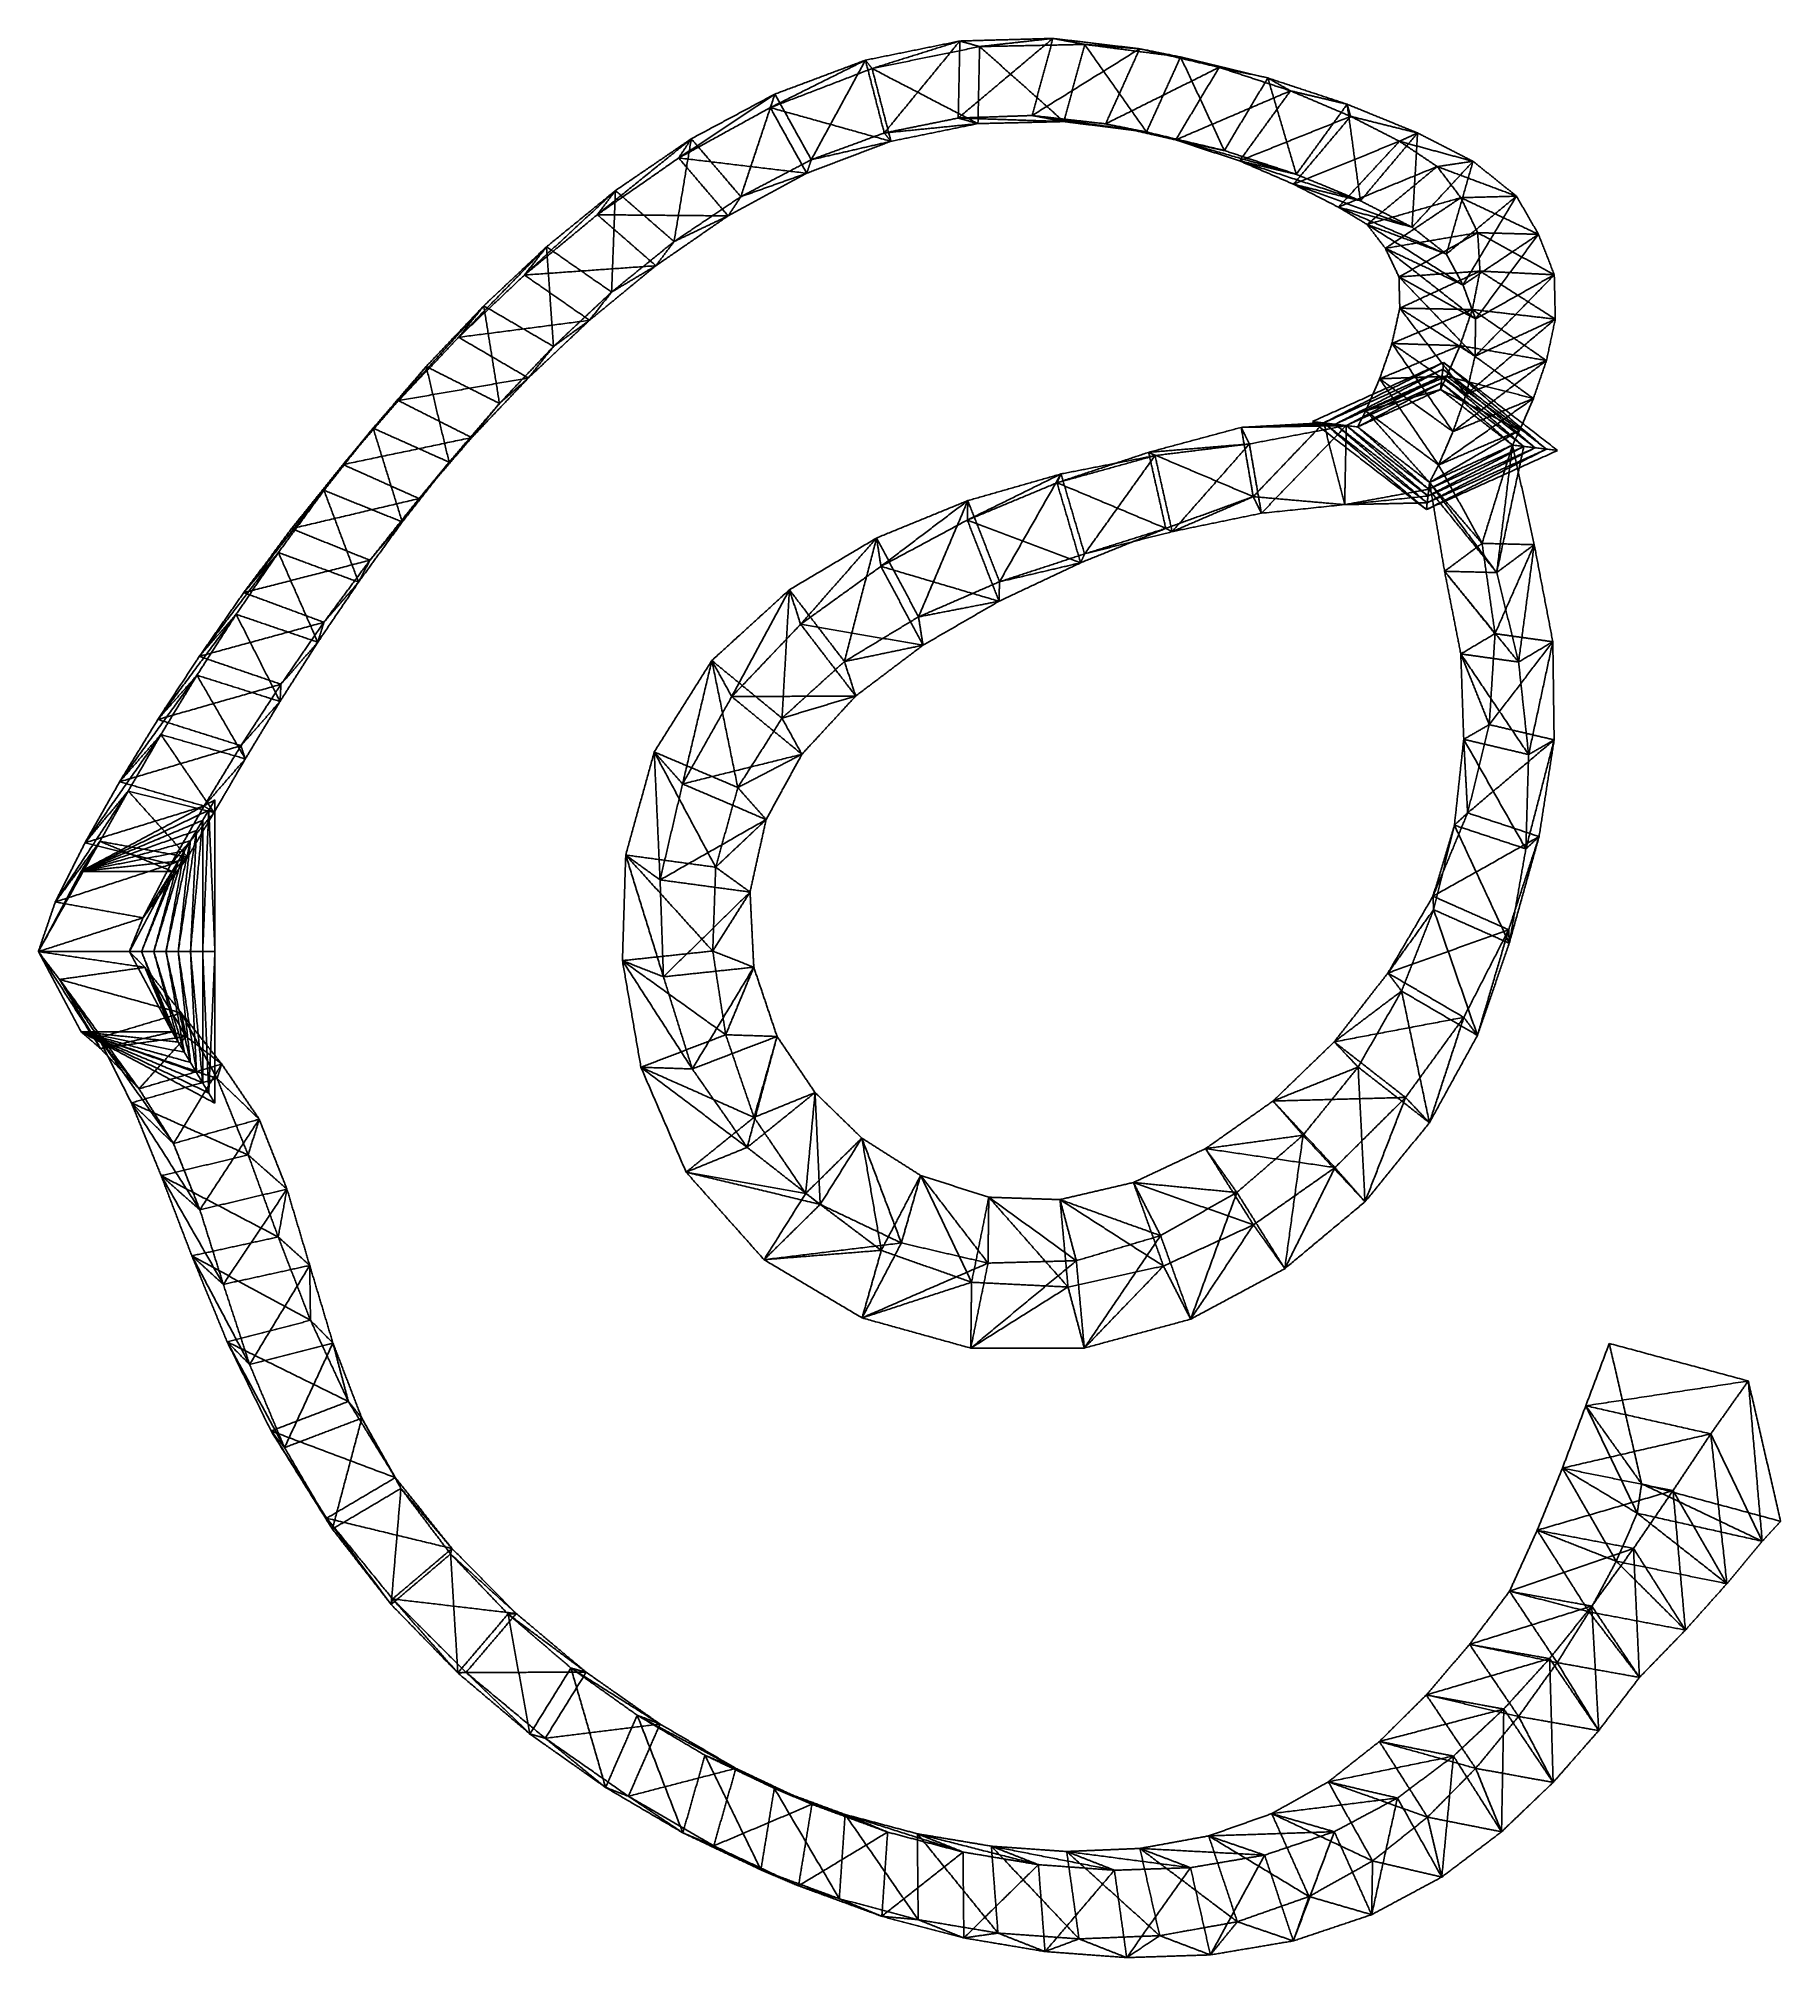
# Model space of a CAD drawing. Header units: feet. Extents: x -358 to 89, y -390 to 102.
import ezdxf

# ---------------------------------------------------------------- set-up
doc = ezdxf.new("R2010")
doc.units = ezdxf.units.FT
doc.header["$LTSCALE"] = 0.003281
doc.header["$MEASUREMENT"] = 0
doc.layers.add('IGES level 0', color=7, linetype='Continuous')

msp = doc.modelspace()

# ---------------------------------------------------------------- linework, layer by layer
at = {"layer": 'IGES level 0'}
for points in [[(-121.86, 101.27, 342.18), (-133.97, 98.81, 343.78), (-146.08, 96.35, 345.37)], [(-121.86, 101.27, 342.18), (-133.12, 97.74, 355.36), (-144.37, 94.21, 368.54)], [(-144.37, 94.21, 368.54), (-130.59, 97.02, 366.72), (-116.8, 99.84, 364.91)], [(-141.25, 77.69, 332.24), (-131.55, 89.48, 337.21), (-121.86, 101.27, 342.18)], [(-97.99, 101.94, 335.19), (-110.14, 91.73, 332.48), (-122.28, 81.52, 329.77)], [(-122.28, 81.52, 329.77), (-122.07, 91.39, 335.98), (-121.86, 101.27, 342.18)], [(-97.99, 101.94, 335.19), (-109.93, 101.6, 338.69), (-121.86, 101.27, 342.18)], [(-121.86, 101.27, 342.18), (-119.33, 100.55, 353.54), (-116.8, 99.84, 364.91)], [(-116.8, 99.84, 364.91), (-117.01, 89.97, 358.7), (-117.22, 80.09, 352.49)], [(-116.8, 99.84, 364.91), (-107.4, 100.89, 350.05), (-97.99, 101.94, 335.19)], [(-116.8, 99.84, 364.91), (-103.33, 100.11, 360.95), (-89.85, 100.39, 356.99)], [(-95.19, 80.61, 345.83), (-105.99, 90.23, 355.37), (-116.8, 99.84, 364.91)], [(-103.33, 82.17, 324.03), (-100.66, 92.06, 329.61), (-97.99, 101.94, 335.19)], [(-103.33, 82.17, 324.03), (-89.54, 90.72, 324.66), (-75.74, 99.28, 325.3)], [(-75.74, 99.28, 325.3), (-86.87, 100.61, 330.24), (-97.99, 101.94, 335.19)], [(-97.99, 101.94, 335.19), (-93.92, 101.16, 346.09), (-89.85, 100.39, 356.99)], [(-89.85, 100.39, 356.99), (-92.52, 90.5, 351.41), (-95.19, 80.61, 345.83)], [(-89.85, 100.39, 356.99), (-81.92, 89.16, 346.57), (-73.99, 77.94, 336.15)], [(-75.74, 99.28, 325.3), (-82.8, 99.83, 341.14), (-89.85, 100.39, 356.99)], [(-89.85, 100.39, 356.99), (-77.56, 98.79, 351.51), (-65.27, 97.18, 346.03)], [(-84.47, 80.03, 315.42), (-80.11, 89.65, 320.36), (-75.74, 99.28, 325.3)], [(-55.36, 94.52, 313.19), (-65.55, 96.9, 319.25), (-75.74, 99.28, 325.3)], [(-75.74, 99.28, 325.3), (-70.51, 98.23, 335.66), (-65.27, 97.18, 346.03)], [(-146.08, 96.35, 345.37), (-158.28, 90.27, 356.53), (-170.47, 84.2, 367.68)], [(-170.47, 84.2, 367.68), (-157.42, 89.2, 368.11), (-144.37, 94.21, 368.54)], [(-146.08, 96.35, 345.37), (-157.69, 92, 345.01), (-169.3, 87.66, 344.65)], [(-159.96, 70.83, 331.48), (-153.02, 83.59, 338.43), (-146.08, 96.35, 345.37)], [(-141.25, 77.69, 332.24), (-143.66, 87.02, 338.81), (-146.08, 96.35, 345.37)], [(-146.08, 96.35, 345.37), (-145.23, 95.28, 356.96), (-144.37, 94.21, 368.54)], [(-144.37, 94.21, 368.54), (-130.8, 87.15, 360.52), (-117.22, 80.09, 352.49)], [(-144.37, 94.21, 368.54), (-141.96, 84.88, 361.97), (-139.54, 75.55, 355.41)], [(-84.47, 80.03, 315.42), (-69.91, 87.28, 314.31), (-55.36, 94.52, 313.19)], [(-65.27, 97.18, 346.03), (-69.63, 87.56, 341.09), (-73.99, 77.94, 336.15)], [(-66.51, 75.92, 304.6), (-60.93, 85.22, 308.9), (-55.36, 94.52, 313.19)], [(-65.27, 97.18, 346.03), (-59.65, 85.19, 335.07), (-54.03, 73.19, 324.12)], [(-55.36, 94.52, 313.19), (-60.31, 95.85, 329.61), (-65.27, 97.18, 346.03)], [(-65.27, 97.18, 346.03), (-54.08, 94.49, 339.37), (-42.89, 91.79, 332.71)], [(-37.08, 88.5, 299.09), (-46.22, 91.51, 306.14), (-55.36, 94.52, 313.19)], [(-55.36, 94.52, 313.19), (-49.12, 93.15, 322.95), (-42.89, 91.79, 332.71)], [(-42.89, 91.79, 332.71), (-48.46, 82.49, 328.41), (-54.03, 73.19, 324.12)], [(-42.89, 91.79, 332.71), (-39.24, 79.44, 321.28), (-35.59, 67.1, 309.84)], [(-37.08, 88.5, 299.09), (-39.98, 90.14, 315.9), (-42.89, 91.79, 332.71)], [(-42.89, 91.79, 332.71), (-32.71, 88.42, 324.85), (-22.54, 85.06, 316.99)], [(-169.3, 87.66, 344.65), (-181.64, 79.47, 353.88), (-193.97, 71.28, 363.1)], [(-193.97, 71.28, 363.1), (-182.22, 77.74, 365.39), (-170.47, 84.2, 367.68)], [(-169.3, 87.66, 344.65), (-180.01, 81.93, 342.59), (-190.73, 76.2, 340.54)], [(-178.04, 61.35, 327.78), (-173.67, 74.51, 336.21), (-169.3, 87.66, 344.65)], [(-169.3, 87.66, 344.65), (-169.89, 85.93, 356.16), (-170.47, 84.2, 367.68)], [(-170.47, 84.2, 367.68), (-155.01, 79.87, 361.54), (-139.54, 75.55, 355.41)], [(-170.47, 84.2, 367.68), (-165.8, 75.78, 361.1), (-161.13, 67.36, 354.51)], [(-159.96, 70.83, 331.48), (-164.63, 79.25, 338.06), (-169.3, 87.66, 344.65)], [(-66.51, 75.92, 304.6), (-51.79, 82.21, 301.84), (-37.08, 88.5, 299.09)], [(-50.13, 70.54, 291.94), (-43.61, 79.52, 295.51), (-37.08, 88.5, 299.09)], [(-21.65, 81.95, 282.83), (-29.37, 85.23, 290.96), (-37.08, 88.5, 299.09)], [(-37.08, 88.5, 299.09), (-29.81, 86.78, 308.04), (-22.54, 85.06, 316.99)], [(-22.54, 85.06, 316.99), (-29.06, 76.08, 313.42), (-35.59, 67.1, 309.84)], [(-19.14, 60.3, 292.87), (-20.84, 72.68, 304.93), (-22.54, 85.06, 316.99)], [(-22.54, 85.06, 316.99), (-22.09, 83.5, 299.91), (-21.65, 81.95, 282.83)], [(-22.54, 85.06, 316.99), (-13.51, 81.37, 307.51), (-4.48, 77.69, 298.02)], [(-141.25, 77.69, 332.24), (-131.76, 79.6, 331.01), (-122.28, 81.52, 329.77)], [(-117.22, 80.09, 352.49), (-129.23, 78.89, 342.37), (-141.25, 77.69, 332.24)], [(-139.54, 75.55, 355.41), (-128.38, 77.82, 353.95), (-117.22, 80.09, 352.49)], [(-122.28, 81.52, 329.77), (-112.8, 81.85, 326.9), (-103.33, 82.17, 324.03)], [(-122.28, 81.52, 329.77), (-108.73, 81.07, 337.8), (-95.19, 80.61, 345.83)], [(-117.22, 80.09, 352.49), (-119.75, 80.81, 341.13), (-122.28, 81.52, 329.77)], [(-117.22, 80.09, 352.49), (-106.2, 80.35, 349.16), (-95.19, 80.61, 345.83)], [(-73.99, 77.94, 336.15), (-88.66, 80.06, 330.09), (-103.33, 82.17, 324.03)], [(-103.33, 82.17, 324.03), (-93.9, 81.1, 319.72), (-84.47, 80.03, 315.42)], [(-95.19, 80.61, 345.83), (-99.26, 81.39, 334.93), (-103.33, 82.17, 324.03)], [(-95.19, 80.61, 345.83), (-84.59, 79.28, 340.99), (-73.99, 77.94, 336.15)], [(-54.03, 73.19, 324.12), (-69.25, 76.61, 319.77), (-84.47, 80.03, 315.42)], [(-84.47, 80.03, 315.42), (-75.49, 77.98, 310.01), (-66.51, 75.92, 304.6)], [(-73.99, 77.94, 336.15), (-79.23, 78.99, 325.78), (-84.47, 80.03, 315.42)], [(-21.65, 81.95, 282.83), (-35.89, 76.25, 287.38), (-50.13, 70.54, 291.94)], [(-36.32, 64.56, 277.68), (-28.98, 73.25, 280.25), (-21.65, 81.95, 282.83)], [(-9.13, 75.56, 264.24), (-15.39, 78.76, 273.53), (-21.65, 81.95, 282.83)], [(-21.65, 81.95, 282.83), (-13.07, 79.82, 290.43), (-4.48, 77.69, 298.02)], [(-190.73, 76.2, 340.54), (-202.79, 66.46, 348.19), (-214.85, 56.73, 355.85)], [(-190.73, 76.2, 340.54), (-200.46, 69.56, 337.19), (-210.19, 62.92, 333.85)], [(-195.16, 49.85, 321.71), (-192.95, 63.02, 331.12), (-190.73, 76.2, 340.54)], [(-190.73, 76.2, 340.54), (-192.35, 73.74, 351.82), (-193.97, 71.28, 363.1)], [(-178.04, 61.35, 327.78), (-184.38, 68.78, 334.16), (-190.73, 76.2, 340.54)], [(-161.13, 67.36, 354.51), (-150.34, 71.46, 354.96), (-139.54, 75.55, 355.41)], [(-159.96, 70.83, 331.48), (-150.6, 74.26, 331.86), (-141.25, 77.69, 332.24)], [(-139.54, 75.55, 355.41), (-149.75, 73.19, 343.44), (-159.96, 70.83, 331.48)], [(-139.54, 75.55, 355.41), (-140.39, 76.62, 343.83), (-141.25, 77.69, 332.24)], [(-73.99, 77.94, 336.15), (-64.01, 75.56, 330.13), (-54.03, 73.19, 324.12)], [(-35.59, 67.1, 309.84), (-51.05, 71.51, 307.22), (-66.51, 75.92, 304.6)], [(-66.51, 75.92, 304.6), (-58.32, 73.23, 298.27), (-50.13, 70.54, 291.94)], [(-54.03, 73.19, 324.12), (-60.27, 74.55, 314.36), (-66.51, 75.92, 304.6)], [(-36.32, 64.56, 277.68), (-22.72, 70.06, 270.96), (-9.13, 75.56, 264.24)], [(-24.79, 58.68, 260.51), (-16.96, 67.12, 262.37), (-9.13, 75.56, 264.24)], [(-4.48, 77.69, 298.02), (-11.81, 68.99, 295.45), (-19.14, 60.3, 292.87)], [(-9.13, 75.56, 264.24), (-6.81, 76.63, 281.13), (-4.48, 77.69, 298.02)], [(0.55, 69.09, 243.59), (-4.29, 72.33, 253.91), (-9.13, 75.56, 264.24)], [(-9.13, 75.56, 264.24), (0.31, 72.99, 270.58), (9.75, 70.42, 276.92)], [(-4.48, 77.69, 298.02), (-5.19, 65.61, 285.61), (-5.9, 53.54, 273.2)], [(-4.48, 77.69, 298.02), (2.64, 74.05, 287.47), (9.75, 70.42, 276.92)], [(-214.85, 56.73, 355.85), (-204.41, 64.01, 359.48), (-193.97, 71.28, 363.1)], [(-193.97, 71.28, 363.1), (-177.55, 69.32, 358.81), (-161.13, 67.36, 354.51)], [(-193.97, 71.28, 363.1), (-187.63, 63.86, 356.73), (-181.28, 56.44, 350.35)], [(-178.04, 61.35, 327.78), (-169, 66.09, 329.63), (-159.96, 70.83, 331.48)], [(-161.13, 67.36, 354.51), (-160.55, 69.1, 342.99), (-159.96, 70.83, 331.48)], [(-54.03, 73.19, 324.12), (-44.81, 70.14, 316.98), (-35.59, 67.1, 309.84)], [(-50.13, 70.54, 291.94), (-34.64, 65.42, 292.4), (-19.14, 60.3, 292.87)], [(-50.13, 70.54, 291.94), (-43.22, 67.55, 284.81), (-36.32, 64.56, 277.68)], [(-35.59, 67.1, 309.84), (-42.86, 68.82, 300.89), (-50.13, 70.54, 291.94)], [(0.55, 69.09, 243.59), (-12.12, 63.88, 252.05), (-24.79, 58.68, 260.51)], [(-17.43, 54.24, 243.22), (-8.44, 61.67, 243.41), (0.55, 69.09, 243.59)], [(9.75, 70.42, 276.92), (1.93, 61.98, 275.06), (-5.9, 53.54, 273.2)], [(9.75, 70.42, 276.92), (5.15, 69.76, 260.26), (0.55, 69.09, 243.59)], [(6.62, 61.1, 221.28), (3.58, 65.09, 232.44), (0.55, 69.09, 243.59)], [(0.55, 69.09, 243.59), (10.72, 65.29, 247.85), (20.88, 61.49, 252.12)], [(2.9, 46.64, 251.75), (6.33, 58.53, 264.34), (9.75, 70.42, 276.92)], [(9.75, 70.42, 276.92), (15.32, 65.96, 264.52), (20.88, 61.49, 252.12)], [(-181.28, 56.44, 350.35), (-171.21, 61.9, 352.43), (-161.13, 67.36, 354.51)], [(-161.13, 67.36, 354.51), (-169.59, 64.36, 341.15), (-178.04, 61.35, 327.78)], [(-5.9, 53.54, 273.2), (-21.11, 59.05, 275.44), (-36.32, 64.56, 277.68)], [(-36.32, 64.56, 277.68), (-30.55, 61.62, 269.09), (-24.79, 58.68, 260.51)], [(-19.14, 60.3, 292.87), (-27.73, 62.43, 285.27), (-36.32, 64.56, 277.68)], [(-35.59, 67.1, 309.84), (-27.36, 63.7, 301.36), (-19.14, 60.3, 292.87)], [(-233.52, 41.27, 346.68), (-221.85, 52.09, 340.26), (-210.19, 62.92, 333.85)], [(-210.19, 62.92, 333.85), (-219.02, 55.71, 329.54), (-227.86, 48.51, 325.24)], [(-210.19, 62.92, 333.85), (-212.52, 59.83, 344.85), (-214.85, 56.73, 355.85)], [(-210.19, 62.92, 333.85), (-210.68, 49.91, 323.82), (-211.18, 36.9, 313.79)], [(-195.16, 49.85, 321.71), (-202.68, 56.39, 327.78), (-210.19, 62.92, 333.85)], [(-195.16, 49.85, 321.71), (-186.6, 55.6, 324.75), (-178.04, 61.35, 327.78)], [(-181.28, 56.44, 350.35), (-179.66, 58.89, 339.07), (-178.04, 61.35, 327.78)], [(-19.14, 60.3, 292.87), (-12.52, 56.92, 283.04), (-5.9, 53.54, 273.2)], [(6.62, 61.1, 221.28), (-5.41, 57.67, 232.25), (-17.43, 54.24, 243.22)], [(-12.74, 48.12, 222.24), (-3.06, 54.61, 221.76), (6.62, 61.1, 221.28)], [(20.88, 61.49, 252.12), (11.89, 54.07, 251.93), (2.9, 46.64, 251.75)], [(20.88, 61.49, 252.12), (13.75, 61.29, 236.7), (6.62, 61.1, 221.28)], [(10.94, 52.12, 198.99), (8.78, 56.61, 210.14), (6.62, 61.1, 221.28)], [(6.62, 61.1, 221.28), (16.57, 56.41, 225.15), (26.52, 51.71, 229.03)], [(7.16, 38.73, 229.98), (14.02, 50.11, 241.05), (20.88, 61.49, 252.12)], [(20.88, 61.49, 252.12), (23.7, 56.6, 240.57), (26.52, 51.71, 229.03)], [(-233.52, 41.27, 346.68), (-224.18, 49, 351.26), (-214.85, 56.73, 355.85)], [(-214.85, 56.73, 355.85), (-198.07, 56.58, 353.1), (-181.28, 56.44, 350.35)], [(-214.85, 56.73, 355.85), (-207.33, 50.19, 349.78), (-199.82, 43.66, 343.71)], [(-199.82, 43.66, 343.71), (-190.55, 50.05, 347.03), (-181.28, 56.44, 350.35)], [(-181.28, 56.44, 350.35), (-188.22, 53.14, 336.03), (-195.16, 49.85, 321.71)], [(-24.79, 58.68, 260.51), (-10.94, 52.66, 256.13), (2.9, 46.64, 251.75)], [(-24.79, 58.68, 260.51), (-21.11, 56.46, 251.87), (-17.43, 54.24, 243.22)], [(-5.9, 53.54, 273.2), (-15.34, 56.11, 266.86), (-24.79, 58.68, 260.51)], [(-17.43, 54.24, 243.22), (-5.14, 46.49, 236.6), (7.16, 38.73, 229.98)], [(-17.43, 54.24, 243.22), (-15.09, 51.18, 232.73), (-12.74, 48.12, 222.24)], [(2.9, 46.64, 251.75), (-7.27, 50.44, 247.49), (-17.43, 54.24, 243.22)], [(-211.18, 36.9, 313.79), (-203.17, 43.38, 317.75), (-195.16, 49.85, 321.71)], [(-199.82, 43.66, 343.71), (-197.49, 46.75, 332.71), (-195.16, 49.85, 321.71)], [(-12.74, 48.12, 222.24), (-0.9, 50.12, 210.62), (10.94, 52.12, 198.99)], [(-9.25, 40.79, 201.83), (0.85, 46.45, 200.41), (10.94, 52.12, 198.99)], [(-5.9, 53.54, 273.2), (-1.5, 50.09, 262.47), (2.9, 46.64, 251.75)], [(26.52, 51.71, 229.03), (16.84, 45.22, 229.5), (7.16, 38.73, 229.98)], [(26.52, 51.71, 229.03), (18.45, 40.86, 218.68), (10.39, 30.01, 208.33)], [(10.94, 52.12, 198.99), (18.73, 51.92, 214.01), (26.52, 51.71, 229.03)], [(11.53, 42.27, 176.76), (11.23, 47.19, 187.88), (10.94, 52.12, 198.99)], [(10.94, 52.12, 198.99), (20.76, 46.73, 202.24), (30.58, 41.34, 205.49)], [(26.52, 51.71, 229.03), (28.55, 46.53, 217.26), (30.58, 41.34, 205.49)], [(-227.86, 48.51, 325.24), (-239.13, 36.91, 330.66), (-250.4, 25.3, 336.09)], [(-227.86, 48.51, 325.24), (-235.91, 40.94, 320.21), (-243.96, 33.38, 315.18)], [(-227.86, 48.51, 325.24), (-230.69, 44.89, 335.96), (-233.52, 41.27, 346.68)], [(-227.86, 48.51, 325.24), (-226.97, 35.73, 314.83), (-226.08, 22.96, 304.42)], [(-211.18, 36.9, 313.79), (-219.52, 42.71, 319.51), (-227.86, 48.51, 325.24)], [(10.39, 30.01, 208.33), (-1.17, 39.06, 215.28), (-12.74, 48.12, 222.24)], [(-12.74, 48.12, 222.24), (-10.99, 44.45, 212.03), (-9.25, 40.79, 201.83)], [(7.16, 38.73, 229.98), (-2.79, 43.43, 226.11), (-12.74, 48.12, 222.24)], [(2.9, 46.64, 251.75), (5.03, 42.69, 240.87), (7.16, 38.73, 229.98)], [(-250.4, 25.3, 336.09), (-241.96, 33.29, 341.38), (-233.52, 41.27, 346.68)], [(-199.82, 43.66, 343.71), (-216.67, 42.46, 345.19), (-233.52, 41.27, 346.68)], [(-233.52, 41.27, 346.68), (-225.18, 35.47, 340.95), (-216.84, 29.67, 335.22)], [(-216.84, 29.67, 335.22), (-208.33, 36.66, 339.47), (-199.82, 43.66, 343.71)], [(-199.82, 43.66, 343.71), (-205.5, 40.28, 328.75), (-211.18, 36.9, 313.79)], [(11.53, 42.27, 176.76), (1.14, 41.53, 189.29), (-9.25, 40.79, 201.83)], [(-9.25, 40.79, 201.83), (0.51, 30.62, 194.26), (10.26, 20.46, 186.7)], [(-9.25, 40.79, 201.83), (-9.15, 36.77, 192.03), (-9.05, 32.76, 182.24)], [(10.39, 30.01, 208.33), (0.57, 35.4, 205.08), (-9.25, 40.79, 201.83)], [(-9.05, 32.76, 182.24), (1.24, 37.51, 179.5), (11.53, 42.27, 176.76)], [(9.56, 32.43, 154.99), (10.54, 37.35, 165.87), (11.53, 42.27, 176.76)], [(10.26, 20.46, 186.7), (20.42, 30.9, 196.1), (30.58, 41.34, 205.49)], [(30.58, 41.34, 205.49), (20.48, 35.68, 206.91), (10.39, 30.01, 208.33)], [(30.58, 41.34, 205.49), (21.05, 41.81, 191.13), (11.53, 42.27, 176.76)], [(11.53, 42.27, 176.76), (21.18, 36.12, 178.99), (30.84, 29.97, 181.22)], [(30.58, 41.34, 205.49), (30.71, 35.66, 193.36), (30.84, 29.97, 181.22)], [(-226.08, 22.96, 304.42), (-218.63, 29.93, 309.1), (-211.18, 36.9, 313.79)], [(-216.84, 29.67, 335.22), (-214.01, 33.28, 324.5), (-211.18, 36.9, 313.79)], [(7.16, 38.73, 229.98), (8.78, 34.37, 219.15), (10.39, 30.01, 208.33)], [(-243.96, 33.38, 315.18), (-254.9, 21.22, 319.78), (-265.83, 9.06, 324.39)], [(-243.96, 33.38, 315.18), (-251.34, 25.6, 309.58), (-258.72, 17.82, 303.98)], [(-243.96, 33.38, 315.18), (-247.18, 29.34, 325.63), (-250.4, 25.3, 336.09)], [(-216.84, 29.67, 335.22), (-233.62, 27.48, 335.66), (-250.4, 25.3, 336.09)], [(-239.93, 8.35, 293.91), (-241.95, 20.86, 304.55), (-243.96, 33.38, 315.18)], [(-226.08, 22.96, 304.42), (-235.02, 28.17, 309.8), (-243.96, 33.38, 315.18)], [(-232.52, 14.88, 325.33), (-224.68, 22.27, 330.28), (-216.84, 29.67, 335.22)], [(-226.08, 22.96, 304.42), (-221.46, 26.31, 319.82), (-216.84, 29.67, 335.22)], [(-9.05, 32.76, 182.24), (-10.05, 28.24, 171.9), (-11.06, 23.72, 161.56)], [(-11.06, 23.72, 161.56), (-0.75, 28.08, 158.27), (9.56, 32.43, 154.99)], [(7.96, 10.64, 164.9), (-0.55, 21.7, 173.57), (-9.05, 32.76, 182.24)], [(-9.05, 32.76, 182.24), (0.25, 32.6, 168.61), (9.56, 32.43, 154.99)], [(10.26, 20.46, 186.7), (0.6, 26.61, 184.47), (-9.05, 32.76, 182.24)], [(6.4, 23.17, 133.45), (7.98, 27.8, 144.22), (9.56, 32.43, 154.99)], [(30.84, 29.97, 181.22), (19.4, 20.31, 173.06), (7.96, 10.64, 164.9)], [(9.56, 32.43, 154.99), (20.2, 31.2, 168.1), (30.84, 29.97, 181.22)], [(9.56, 32.43, 154.99), (19.06, 25.89, 156.66), (28.57, 19.35, 158.33)], [(10.39, 30.01, 208.33), (10.33, 25.24, 197.51), (10.26, 20.46, 186.7)], [(30.84, 29.97, 181.22), (20.55, 25.22, 183.96), (10.26, 20.46, 186.7)], [(30.84, 29.97, 181.22), (29.71, 24.66, 169.78), (28.57, 19.35, 158.33)], [(-265.83, 9.06, 324.39), (-258.12, 17.18, 330.24), (-250.4, 25.3, 336.09)], [(-250.4, 25.3, 336.09), (-241.46, 20.09, 330.71), (-232.52, 14.88, 325.33)], [(-239.93, 8.35, 293.91), (-233.01, 15.65, 299.17), (-226.08, 22.96, 304.42)], [(-232.52, 14.88, 325.33), (-229.3, 18.92, 314.88), (-226.08, 22.96, 304.42)], [(-11.06, 23.72, 161.56), (-12.64, 19.19, 150.91), (-14.22, 14.67, 140.26)], [(-14.22, 14.67, 140.26), (-3.91, 18.92, 136.86), (6.4, 23.17, 133.45)], [(6.4, 23.17, 133.45), (-2.33, 23.44, 147.5), (-11.06, 23.72, 161.56)], [(4.6, 1.12, 142.75), (-3.23, 12.42, 152.15), (-11.06, 23.72, 161.56)], [(-11.06, 23.72, 161.56), (-1.55, 17.18, 163.23), (7.96, 10.64, 164.9)], [(2.98, 15.31, 112.13), (4.69, 19.24, 122.79), (6.4, 23.17, 133.45)], [(28.57, 19.35, 158.33), (17.49, 21.26, 145.89), (6.4, 23.17, 133.45)], [(25.23, 9.62, 135.95), (15.82, 16.4, 134.7), (6.4, 23.17, 133.45)], [(10.26, 20.46, 186.7), (9.11, 15.55, 175.8), (7.96, 10.64, 164.9)], [(-280.05, -7.32, 311.77), (-269.39, 5.25, 307.87), (-258.72, 17.82, 303.98)], [(-258.72, 17.82, 303.98), (-265.53, 9.91, 297.9), (-272.33, 2.01, 291.83)], [(-258.72, 17.82, 303.98), (-262.28, 13.44, 314.18), (-265.83, 9.06, 324.39)], [(-265.83, 9.06, 324.39), (-249.18, 11.97, 324.86), (-232.52, 14.88, 325.33)], [(-252.84, -6.71, 282.46), (-255.78, 5.55, 293.22), (-258.72, 17.82, 303.98)], [(-239.93, 8.35, 293.91), (-249.33, 13.08, 298.95), (-258.72, 17.82, 303.98)], [(-247.05, -0.41, 314.33), (-239.78, 7.24, 319.83), (-232.52, 14.88, 325.33)], [(-232.52, 14.88, 325.33), (-236.23, 11.61, 309.62), (-239.93, 8.35, 293.91)], [(-31.44, 3.71), (-14.61, 11.29), (2.22, 18.87)], [(2.22, 18.87), (-13.16, 11.12, 12), (-28.55, 3.37, 24)], [(-28.55, 3.37, 24), (-13.26, 10.25, 24), (2.02, 17.13, 24)], [(-25.65, 3.02, 48), (-11.82, 10.08, 36), (2.02, 17.13, 24)], [(-25.65, 3.02, 48), (-11.92, 9.21, 48), (1.81, 15.39, 48)], [(-22.76, 2.68, 72), (-10.47, 9.04, 60), (1.81, 15.39, 48)], [(-17.78, 6.43, 117.97), (-7.4, 10.87, 115.05), (2.98, 15.31, 112.13)], [(2.98, 15.31, 112.13), (-5.62, 14.99, 126.2), (-14.22, 14.67, 140.26)], [(1.41, 11.92, 96), (1.81, 15.39, 48), (2.22, 18.87)], [(2.98, 15.31, 112.13), (2.19, 13.61, 104.07), (1.41, 11.92, 96)], [(22.76, -2.68, 72), (12.29, 6.35, 60), (1.81, 15.39, 48)], [(1.81, 15.39, 48), (13.73, 6.18, 48), (25.65, -3.02, 48)], [(2.02, 17.13, 24), (13.84, 7.05, 36), (25.65, -3.02, 48)], [(2.02, 17.13, 24), (15.28, 6.88, 24), (28.55, -3.37, 24)], [(28.55, -3.37, 24), (15.39, 7.75, 12), (2.22, 18.87)], [(2.22, 18.87), (16.83, 7.58), (31.44, -3.71)], [(25.23, 9.62, 135.95), (14.1, 12.47, 124.04), (2.98, 15.31, 112.13)], [(2.98, 15.31, 112.13), (12.33, 8.38, 112.92), (21.68, 1.45, 113.71)], [(28.57, 19.35, 158.33), (16.59, 10.24, 150.54), (4.6, 1.12, 142.75)], [(7.96, 10.64, 164.9), (18.27, 15, 161.62), (28.57, 19.35, 158.33)], [(28.57, 19.35, 158.33), (26.9, 14.49, 147.14), (25.23, 9.62, 135.95)], [(1.61, 13.65, 72), (-10.57, 8.17, 72), (-22.76, 2.68, 72)], [(1.61, 13.65, 72), (-9.13, 8, 84), (-19.86, 2.34, 96)], [(1.41, 11.92, 96), (-9.23, 7.13, 96), (-19.86, 2.34, 96)], [(-14.22, 14.67, 140.26), (-16, 10.55, 129.11), (-17.78, 6.43, 117.97)], [(-17.78, 6.43, 117.97), (-8.19, 9.17, 106.98), (1.41, 11.92, 96)], [(-14.22, 14.67, 140.26), (-6.65, 3.62, 129.9), (0.91, -7.43, 119.54)], [(4.6, 1.12, 142.75), (-4.81, 7.89, 141.51), (-14.22, 14.67, 140.26)], [(21.68, 1.45, 113.71), (11.54, 6.69, 104.85), (1.41, 11.92, 96)], [(19.86, -2.34, 96), (10.63, 4.79, 96), (1.41, 11.92, 96)], [(19.86, -2.34, 96), (10.74, 5.66, 84), (1.61, 13.65, 72)], [(22.76, -2.68, 72), (12.18, 5.49, 72), (1.61, 13.65, 72)], [(7.96, 10.64, 164.9), (6.28, 5.88, 153.83), (4.6, 1.12, 142.75)], [(-280.05, -7.32, 311.77), (-272.94, 0.87, 318.08), (-265.83, 9.06, 324.39)], [(-265.83, 9.06, 324.39), (-256.44, 4.32, 319.36), (-247.05, -0.41, 314.33)], [(-252.84, -6.71, 282.46), (-246.38, 0.82, 288.19), (-239.93, 8.35, 293.91)], [(-247.05, -0.41, 314.33), (-243.49, 3.97, 304.12), (-239.93, 8.35, 293.91)], [(-17.78, 6.43, 117.97), (-18.82, 4.39, 106.98), (-19.86, 2.34, 96)], [(-1.41, -11.92, 96), (-9.59, -2.74, 106.98), (-17.78, 6.43, 117.97)], [(-17.78, 6.43, 117.97), (-8.43, -0.5, 118.76), (0.91, -7.43, 119.54)], [(0.91, -7.43, 119.54), (13.07, 1.1, 127.74), (25.23, 9.62, 135.95)], [(4.6, 1.12, 142.75), (14.91, 5.37, 139.35), (25.23, 9.62, 135.95)], [(25.23, 9.62, 135.95), (23.45, 5.54, 124.83), (21.68, 1.45, 113.71)], [(-272.33, 2.01, 291.83), (-282.78, -10.87, 295.09), (-293.23, -23.75, 298.34)], [(-272.33, 2.01, 291.83), (-278.63, -5.96, 285.36), (-284.93, -13.93, 278.89)], [(-272.33, 2.01, 291.83), (-276.19, -2.66, 301.8), (-280.05, -7.32, 311.77)], [(-264.86, -22.03, 270.2), (-268.6, -10.01, 281.01), (-272.33, 2.01, 291.83)], [(-252.84, -6.71, 282.46), (-262.58, -2.35, 287.15), (-272.33, 2.01, 291.83)], [(-49.71, 2.21, 58.28), (-61.58, -0.99, 58.14), (-73.46, -4.19, 57.99)], [(-49.71, 2.21, 58.28), (-39.13, 2.79, 41.14), (-28.55, 3.37, 24)], [(-49.71, 2.21, 58.28), (-37.68, 2.62, 53.14), (-25.65, 3.02, 48)], [(-22.76, 2.68, 72), (-36.23, 2.45, 65.14), (-49.71, 2.21, 58.28)], [(-49.71, 2.21, 58.28), (-48.17, -6.67, 50.89), (-46.63, -15.55, 43.49)], [(-47.62, -2.04, 81.12), (-48.67, 0.09, 69.7), (-49.71, 2.21, 58.28)], [(-47.62, -2.04, 81.12), (-35.19, 0.32, 76.56), (-22.76, 2.68, 72)], [(-46.63, -15.55, 43.49), (-37.59, -6.09, 33.74), (-28.55, 3.37, 24)], [(-22.76, 2.68, 72), (-33.65, -8.56, 69.16), (-44.54, -19.8, 66.33)], [(-2.22, -18.87), (-16.83, -7.58), (-31.44, 3.71)], [(-19.86, 2.34, 96), (-25.65, 3.02, 48), (-31.44, 3.71)], [(-28.55, 3.37, 24), (-15.39, -7.75, 12), (-2.22, -18.87)], [(-23.18, -17.6, 57.16), (-25.86, -7.12, 40.58), (-28.55, 3.37, 24)], [(-2.02, -17.13, 24), (-15.28, -6.88, 24), (-28.55, 3.37, 24)], [(-25.65, 3.02, 48), (-13.84, -7.05, 36), (-2.02, -17.13, 24)], [(-1.81, -15.39, 48), (-13.73, -6.18, 48), (-25.65, 3.02, 48)], [(-22.76, 2.68, 72), (-22.97, -7.46, 64.58), (-23.18, -17.6, 57.16)], [(-22.76, 2.68, 72), (-12.29, -6.35, 60), (-1.81, -15.39, 48)], [(-22.76, 2.68, 72), (-12.18, -5.49, 72), (-1.61, -13.65, 72)], [(-1.61, -13.65, 72), (-10.74, -5.66, 84), (-19.86, 2.34, 96)], [(-19.86, 2.34, 96), (-10.63, -4.79, 96), (-1.41, -11.92, 96)], [(21.68, 1.45, 113.71), (10.14, -5.23, 104.85), (-1.41, -11.92, 96)], [(0.91, -7.43, 119.54), (11.3, -2.99, 116.62), (21.68, 1.45, 113.71)], [(4.6, 1.12, 142.75), (2.76, -3.15, 131.15), (0.91, -7.43, 119.54)], [(21.68, 1.45, 113.71), (20.77, -0.44, 104.85), (19.86, -2.34, 96)], [(-280.05, -7.32, 311.77), (-263.55, -3.87, 313.05), (-247.05, -0.41, 314.33)], [(-260.55, -16.04, 302.4), (-253.8, -8.23, 308.36), (-247.05, -0.41, 314.33)], [(-247.05, -0.41, 314.33), (-249.94, -3.56, 298.4), (-252.84, -6.71, 282.46)], [(-73.46, -4.19, 57.99), (-85.2, -8.09, 58.1), (-96.94, -11.99, 58.21)], [(-47.62, -2.04, 81.12), (-60.54, -3.11, 69.55), (-73.46, -4.19, 57.99)], [(-73.46, -4.19, 57.99), (-60.05, -9.87, 50.74), (-46.63, -15.55, 43.49)], [(-73.46, -4.19, 57.99), (-71.25, -13.94, 51.98), (-69.05, -23.69, 45.97)], [(-71.82, -5.02, 81.24), (-72.64, -4.6, 69.61), (-73.46, -4.19, 57.99)], [(-71.82, -5.02, 81.24), (-59.72, -3.53, 81.18), (-47.62, -2.04, 81.12)], [(-67.42, -24.52, 69.22), (-57.52, -13.28, 75.17), (-47.62, -2.04, 81.12)], [(-44.54, -19.8, 66.33), (-46.08, -10.92, 73.72), (-47.62, -2.04, 81.12)], [(-2.22, -18.87), (13.16, -11.12, 12), (28.55, -3.37, 24)], [(31.44, -3.71), (14.61, -11.29), (-2.22, -18.87)], [(-2.02, -17.13, 24), (11.82, -10.08, 36), (25.65, -3.02, 48)], [(28.55, -3.37, 24), (13.26, -10.25, 24), (-2.02, -17.13, 24)], [(-1.81, -15.39, 48), (10.47, -9.04, 60), (22.76, -2.68, 72)], [(25.65, -3.02, 48), (11.92, -9.21, 48), (-1.81, -15.39, 48)], [(19.86, -2.34, 96), (9.13, -8, 84), (-1.61, -13.65, 72)], [(-1.61, -13.65, 72), (10.57, -8.17, 72), (22.76, -2.68, 72)], [(-1.41, -11.92, 96), (9.23, -7.13, 96), (19.86, -2.34, 96)], [(12.06, -27.53, 122.75), (15.96, -14.94, 109.38), (19.86, -2.34, 96)], [(15.81, -35.01, 83.64), (17.84, -18.67, 89.82), (19.86, -2.34, 96)], [(15.81, -35.01, 83.64), (19.29, -18.84, 77.82), (22.76, -2.68, 72)], [(25.43, -27.86, 103.65), (22.65, -15.1, 99.82), (19.86, -2.34, 96)], [(19.86, -2.34, 96), (25.65, -3.02, 48), (31.44, -3.71)], [(-293.23, -23.75, 298.34), (-286.64, -15.54, 305.06), (-280.05, -7.32, 311.77)], [(-280.05, -7.32, 311.77), (-270.3, -11.68, 307.08), (-260.55, -16.04, 302.4)], [(-264.86, -22.03, 270.2), (-258.85, -14.37, 276.33), (-252.84, -6.71, 282.46)], [(-260.55, -16.04, 302.4), (-256.69, -11.38, 292.43), (-252.84, -6.71, 282.46)], [(-119.94, -21.56, 59.06), (-107.93, -15.64, 70.23), (-95.93, -9.72, 81.4)], [(-119.82, -16.56, 81.84), (-107.87, -13.14, 81.62), (-95.93, -9.72, 81.4)], [(-95.93, -9.72, 81.4), (-103.81, -23.54, 78.26), (-111.69, -37.37, 75.13)], [(-71.82, -5.02, 81.24), (-84.38, -8.51, 69.72), (-96.94, -11.99, 58.21)], [(-95.93, -9.72, 81.4), (-96.43, -10.86, 69.81), (-96.94, -11.99, 58.21)], [(-95.93, -9.72, 81.4), (-83.87, -7.37, 81.32), (-71.82, -5.02, 81.24)], [(-89.88, -30.24, 72.11), (-92.9, -19.98, 76.76), (-95.93, -9.72, 81.4)], [(-71.82, -5.02, 81.24), (-80.85, -17.63, 76.68), (-89.88, -30.24, 72.11)], [(-67.42, -24.52, 69.22), (-69.62, -14.77, 75.23), (-71.82, -5.02, 81.24)], [(0.91, -7.43, 119.54), (-0.25, -9.67, 107.77), (-1.41, -11.92, 96)], [(12.06, -27.53, 122.75), (6.49, -17.48, 121.15), (0.91, -7.43, 119.54)], [(-305.49, -40.16, 284.17), (-295.21, -27.05, 281.53), (-284.93, -13.93, 278.89)], [(-284.93, -13.93, 278.89), (-290.77, -21.9, 272.05), (-296.62, -29.87, 265.21)], [(-284.93, -13.93, 278.89), (-289.08, -18.84, 288.61), (-293.23, -23.75, 298.34)], [(-284.93, -13.93, 278.89), (-280.5, -25.7, 268.04), (-276.07, -37.46, 257.2)], [(-264.86, -22.03, 270.2), (-274.89, -17.98, 274.54), (-284.93, -13.93, 278.89)], [(-96.94, -11.99, 58.21), (-108.44, -16.78, 58.63), (-119.94, -21.56, 59.06)], [(-69.05, -23.69, 45.97), (-82.99, -17.84, 52.09), (-96.94, -11.99, 58.21)], [(-96.94, -11.99, 58.21), (-93.91, -22.25, 53.56), (-90.89, -32.51, 48.92)], [(-1.61, -13.65, 72), (-12.39, -15.63, 64.58), (-23.18, -17.6, 57.16)], [(-1.41, -11.92, 96), (-1.81, -15.39, 48), (-2.22, -18.87)], [(15.81, -35.01, 83.64), (7.1, -24.33, 77.82), (-1.61, -13.65, 72)], [(-1.41, -11.92, 96), (5.33, -19.72, 109.38), (12.06, -27.53, 122.75)], [(-1.41, -11.92, 96), (7.2, -23.46, 89.82), (15.81, -35.01, 83.64)], [(2.44, -34.68, 102.74), (0.52, -23.3, 99.37), (-1.41, -11.92, 96)], [(-260.55, -16.04, 302.4), (-276.89, -19.9, 300.37), (-293.23, -23.75, 298.34)], [(-273.16, -31.86, 289.65), (-266.86, -23.95, 296.02), (-260.55, -16.04, 302.4)], [(-264.86, -22.03, 270.2), (-262.71, -19.04, 286.3), (-260.55, -16.04, 302.4)], [(-143.23, -26.15, 82.8), (-131.52, -21.35, 82.32), (-119.82, -16.56, 81.84)], [(-119.82, -16.56, 81.84), (-130.96, -24.99, 71.25), (-142.1, -33.42, 60.66)], [(-132.46, -46.37, 78.42), (-126.14, -31.46, 80.13), (-119.82, -16.56, 81.84)], [(-119.82, -16.56, 81.84), (-119.88, -19.06, 70.45), (-119.94, -21.56, 59.06)], [(-111.69, -37.37, 75.13), (-115.75, -26.96, 78.48), (-119.82, -16.56, 81.84)], [(-46.63, -15.55, 43.49), (-57.84, -19.62, 44.73), (-69.05, -23.69, 45.97)], [(-46.63, -15.55, 43.49), (-57.03, -20.04, 56.35), (-67.42, -24.52, 69.22)], [(-46.63, -15.55, 43.49), (-34.91, -16.58, 50.33), (-23.18, -17.6, 57.16)], [(-46.63, -15.55, 43.49), (-45.59, -17.68, 54.91), (-44.54, -19.8, 66.33)], [(-44.54, -19.8, 66.33), (-23.18, -17.6, 57.16), (-1.81, -15.39, 48)], [(-23.18, -17.6, 57.16), (-12.6, -17.36, 40.58), (-2.02, -17.13, 24)], [(-305.49, -40.16, 284.17), (-299.36, -31.96, 291.25), (-293.23, -23.75, 298.34)], [(-293.23, -23.75, 298.34), (-283.19, -27.81, 294), (-273.16, -31.86, 289.65)], [(-276.07, -37.46, 257.2), (-270.47, -29.75, 263.7), (-264.86, -22.03, 270.2)], [(-273.16, -31.86, 289.65), (-269.01, -26.95, 279.92), (-264.86, -22.03, 270.2)], [(-119.94, -21.56, 59.06), (-131.02, -27.49, 59.86), (-142.1, -33.42, 60.66)], [(-90.89, -32.51, 48.92), (-105.41, -27.04, 53.99), (-119.94, -21.56, 59.06)], [(-119.94, -21.56, 59.06), (-115.88, -31.97, 55.7), (-111.82, -42.37, 52.35)], [(-69.05, -23.69, 45.97), (-79.97, -28.1, 47.44), (-90.89, -32.51, 48.92)], [(-89.88, -30.24, 72.11), (-79.46, -26.96, 59.04), (-69.05, -23.69, 45.97)], [(-67.42, -24.52, 69.22), (-78.65, -27.38, 70.67), (-89.88, -30.24, 72.11)], [(-69.05, -23.69, 45.97), (-68.23, -24.1, 57.59), (-67.42, -24.52, 69.22)], [(-44.54, -19.8, 66.33), (-55.98, -22.16, 67.77), (-67.42, -24.52, 69.22)], [(-165.58, -39.43, 84.63), (-154.41, -32.79, 83.71), (-143.23, -26.15, 82.8)], [(-162.69, -48.26, 63.23), (-152.96, -37.21, 73.01), (-143.23, -26.15, 82.8)], [(-143.23, -26.15, 82.8), (-147.35, -41.99, 82.48), (-151.46, -57.83, 82.16)], [(-143.23, -26.15, 82.8), (-142.66, -29.79, 71.73), (-142.1, -33.42, 60.66)], [(-132.46, -46.37, 78.42), (-137.85, -36.26, 80.61), (-143.23, -26.15, 82.8)], [(2.44, -34.68, 102.74), (7.25, -31.1, 112.75), (12.06, -27.53, 122.75)], [(12.06, -27.53, 122.75), (13.72, -39.1, 125.12), (15.38, -50.68, 127.49)], [(12.06, -27.53, 122.75), (18.75, -27.69, 113.2), (25.43, -27.86, 103.65)], [(15.38, -50.68, 127.49), (20.4, -39.27, 115.57), (25.43, -27.86, 103.65)], [(25.43, -27.86, 103.65), (20.62, -31.43, 93.64), (15.81, -35.01, 83.64)], [(25.43, -27.86, 103.65), (23.43, -42.9, 96.13), (21.42, -57.95, 88.62)], [(30.2, -52.75, 109.6), (27.82, -40.31, 106.62), (25.43, -27.86, 103.65)], [(-296.62, -29.87, 265.21), (-306.76, -43.18, 267.23), (-316.91, -56.5, 269.25)], [(-296.62, -29.87, 265.21), (-302.04, -37.79, 258.03), (-307.46, -45.71, 250.85)], [(-296.62, -29.87, 265.21), (-301.05, -35.02, 274.69), (-305.49, -40.16, 284.17)], [(-273.16, -31.86, 289.65), (-289.32, -36.01, 286.91), (-305.49, -40.16, 284.17)], [(-286.52, -52.86, 243.5), (-291.57, -41.37, 254.36), (-296.62, -29.87, 265.21)], [(-276.07, -37.46, 257.2), (-286.34, -33.67, 261.2), (-296.62, -29.87, 265.21)], [(-284.95, -47.76, 276.15), (-279.05, -39.81, 282.9), (-273.16, -31.86, 289.65)], [(-276.07, -37.46, 257.2), (-274.62, -34.66, 273.42), (-273.16, -31.86, 289.65)], [(-142.1, -33.42, 60.66), (-152.39, -40.84, 61.95), (-162.69, -48.26, 63.23)], [(-142.1, -33.42, 60.66), (-126.96, -37.9, 56.5), (-111.82, -42.37, 52.35)], [(-142.1, -33.42, 60.66), (-136.71, -43.53, 58.47), (-131.32, -53.64, 56.29)], [(-111.82, -42.37, 52.35), (-101.35, -37.44, 50.63), (-90.89, -32.51, 48.92)], [(-89.88, -30.24, 72.11), (-100.78, -33.8, 73.62), (-111.69, -37.37, 75.13)], [(-111.69, -37.37, 75.13), (-101.29, -34.94, 62.02), (-90.89, -32.51, 48.92)], [(-90.89, -32.51, 48.92), (-90.38, -31.38, 60.52), (-89.88, -30.24, 72.11)], [(-286.52, -52.86, 243.5), (-281.29, -45.16, 250.35), (-276.07, -37.46, 257.2)], [(-284.95, -47.76, 276.15), (-280.51, -42.61, 266.67), (-276.07, -37.46, 257.2)], [(-111.69, -37.37, 75.13), (-122.08, -41.87, 76.77), (-132.46, -46.37, 78.42)], [(-111.82, -42.37, 52.35), (-111.76, -39.87, 63.74), (-111.69, -37.37, 75.13)], [(2.44, -34.68, 102.74), (8.91, -42.68, 115.12), (15.38, -50.68, 127.49)], [(21.42, -57.95, 88.62), (11.93, -46.31, 95.68), (2.44, -34.68, 102.74)], [(6.6, -55.87, 106.51), (4.52, -45.27, 104.63), (2.44, -34.68, 102.74)], [(15.81, -35.01, 83.64), (9.13, -34.84, 93.19), (2.44, -34.68, 102.74)], [(15.81, -35.01, 83.64), (18.62, -46.48, 86.13), (21.42, -57.95, 88.62)], [(-316.91, -56.5, 269.25), (-311.2, -48.33, 276.71), (-305.49, -40.16, 284.17)], [(-305.49, -40.16, 284.17), (-295.22, -43.96, 280.16), (-284.95, -47.76, 276.15)], [(-185.47, -57.56, 87.8), (-175.52, -48.5, 86.21), (-165.58, -39.43, 84.63)], [(-165.58, -39.43, 84.63), (-172.97, -53.13, 75.82), (-180.36, -66.82, 67.01)], [(-167.47, -72.35, 86.49), (-166.53, -55.89, 85.56), (-165.58, -39.43, 84.63)], [(-165.58, -39.43, 84.63), (-164.13, -43.85, 73.93), (-162.69, -48.26, 63.23)], [(-151.46, -57.83, 82.16), (-158.52, -48.63, 83.39), (-165.58, -39.43, 84.63)], [(-111.82, -42.37, 52.35), (-122.14, -44.37, 65.38), (-132.46, -46.37, 78.42)], [(-131.32, -53.64, 56.29), (-121.57, -48.01, 54.32), (-111.82, -42.37, 52.35)], [(-307.46, -45.71, 250.85), (-317.5, -59.2, 252.19), (-327.53, -72.68, 253.54)], [(-307.46, -45.71, 250.85), (-312.49, -53.52, 243.32), (-317.51, -61.33, 235.79)], [(-307.46, -45.71, 250.85), (-312.19, -51.1, 260.05), (-316.91, -56.5, 269.25)], [(-316.91, -56.5, 269.25), (-300.93, -52.13, 272.7), (-284.95, -47.76, 276.15)], [(-296.2, -68.05, 229.1), (-301.83, -56.88, 239.97), (-307.46, -45.71, 250.85)], [(-286.52, -52.86, 243.5), (-296.99, -49.29, 247.17), (-307.46, -45.71, 250.85)], [(-295.96, -63.65, 261.9), (-290.45, -55.7, 269.02), (-284.95, -47.76, 276.15)], [(-284.95, -47.76, 276.15), (-285.73, -50.31, 259.82), (-286.52, -52.86, 243.5)], [(-162.69, -48.26, 63.23), (-171.52, -57.54, 65.12), (-180.36, -66.82, 67.01)], [(-131.32, -53.64, 56.29), (-147.01, -50.95, 59.76), (-162.69, -48.26, 63.23)], [(-162.69, -48.26, 63.23), (-155.63, -57.46, 62), (-148.57, -66.66, 60.76)], [(-132.46, -46.37, 78.42), (-141.96, -52.1, 80.29), (-151.46, -57.83, 82.16)], [(-131.32, -53.64, 56.29), (-131.89, -50, 67.35), (-132.46, -46.37, 78.42)], [(-296.2, -68.05, 229.1), (-291.36, -60.46, 236.3), (-286.52, -52.86, 243.5)], [(-295.96, -63.65, 261.9), (-291.24, -58.25, 252.7), (-286.52, -52.86, 243.5)], [(-151.46, -57.83, 82.16), (-141.39, -55.74, 69.22), (-131.32, -53.64, 56.29)], [(-148.57, -66.66, 60.76), (-139.95, -60.15, 58.53), (-131.32, -53.64, 56.29)], [(6.6, -55.87, 106.51), (10.99, -53.27, 117), (15.38, -50.68, 127.49)], [(15.38, -50.68, 127.49), (14.64, -62.34, 129.56), (13.9, -74, 131.63)], [(13.9, -74, 131.63), (22.05, -63.38, 120.61), (30.2, -52.75, 109.6)], [(15.38, -50.68, 127.49), (22.79, -51.72, 118.55), (30.2, -52.75, 109.6)], [(30.2, -52.75, 109.6), (25.81, -55.35, 99.11), (21.42, -57.95, 88.62)], [(30.2, -52.75, 109.6), (27.09, -67.21, 101.64), (23.99, -81.67, 93.68)], [(30.54, -77.91, 115.75), (30.37, -65.33, 112.68), (30.2, -52.75, 109.6)], [(-327.53, -72.68, 253.54), (-322.22, -64.59, 261.39), (-316.91, -56.5, 269.25)], [(-316.91, -56.5, 269.25), (-306.43, -60.07, 265.57), (-295.96, -63.65, 261.9)], [(-200.24, -81, 92.7), (-192.85, -69.28, 90.25), (-185.47, -57.56, 87.8)], [(-192.97, -89.2, 72.11), (-189.22, -73.38, 79.96), (-185.47, -57.56, 87.8)], [(-185.47, -57.56, 87.8), (-182.14, -73.85, 89.63), (-178.81, -90.13, 91.46)], [(-185.47, -57.56, 87.8), (-182.91, -62.19, 77.41), (-180.36, -66.82, 67.01)], [(-167.47, -72.35, 86.49), (-176.47, -64.96, 87.15), (-185.47, -57.56, 87.8)], [(-151.46, -57.83, 82.16), (-159.47, -65.09, 84.32), (-167.47, -72.35, 86.49)], [(-148.57, -66.66, 60.76), (-150.01, -62.25, 71.46), (-151.46, -57.83, 82.16)], [(6.6, -55.87, 106.51), (10.25, -64.93, 119.07), (13.9, -74, 131.63)], [(23.99, -81.67, 93.68), (15.29, -68.77, 100.1), (6.6, -55.87, 106.51)], [(7.35, -77.76, 109.56), (6.98, -66.81, 108.04), (6.6, -55.87, 106.51)], [(21.42, -57.95, 88.62), (14.01, -56.91, 97.57), (6.6, -55.87, 106.51)], [(21.42, -57.95, 88.62), (22.71, -69.81, 91.15), (23.99, -81.67, 93.68)], [(-317.51, -61.33, 235.79), (-327.42, -74.99, 236.35), (-337.33, -88.65, 236.9)], [(-317.51, -61.33, 235.79), (-322.52, -67.01, 244.67), (-327.53, -72.68, 253.54)], [(-327.53, -72.68, 253.54), (-311.74, -68.16, 257.72), (-295.96, -63.65, 261.9)], [(-317.51, -61.33, 235.79), (-322.13, -68.94, 227.89), (-326.76, -76.55, 219.99)], [(-305.11, -82.78, 213.93), (-311.31, -72.05, 224.86), (-317.51, -61.33, 235.79)], [(-296.2, -68.05, 229.1), (-306.86, -64.69, 232.44), (-317.51, -61.33, 235.79)], [(-306.22, -79.4, 246.84), (-301.09, -71.52, 254.37), (-295.96, -63.65, 261.9)], [(-295.96, -63.65, 261.9), (-296.08, -65.85, 245.5), (-296.2, -68.05, 229.1)], [(-306.22, -79.4, 246.84), (-301.21, -73.73, 237.97), (-296.2, -68.05, 229.1)], [(-305.11, -82.78, 213.93), (-300.66, -75.41, 221.51), (-296.2, -68.05, 229.1)], [(-180.36, -66.82, 67.01), (-186.67, -78.01, 69.56), (-192.97, -89.2, 72.11)], [(-180.36, -66.82, 67.01), (-164.46, -66.74, 63.89), (-148.57, -66.66, 60.76)], [(-180.36, -66.82, 67.01), (-171.36, -74.21, 66.35), (-162.37, -81.6, 65.7)], [(-148.57, -66.66, 60.76), (-158.02, -69.5, 73.63), (-167.47, -72.35, 86.49)], [(-162.37, -81.6, 65.7), (-155.47, -74.13, 63.23), (-148.57, -66.66, 60.76)], [(-337.33, -88.65, 236.9), (-332.43, -80.67, 245.22), (-327.53, -72.68, 253.54)], [(-327.53, -72.68, 253.54), (-316.87, -76.04, 250.19), (-306.22, -79.4, 246.84)], [(-167.47, -72.35, 86.49), (-173.14, -81.24, 88.98), (-178.81, -90.13, 91.46)], [(-162.37, -81.6, 65.7), (-164.92, -76.97, 76.09), (-167.47, -72.35, 86.49)], [(-326.76, -76.55, 219.99), (-336.48, -90.42, 219.49), (-346.21, -104.29, 218.99)], [(-326.76, -76.55, 219.99), (-332.04, -82.6, 228.45), (-337.33, -88.65, 236.9)], [(-326.76, -76.55, 219.99), (-330.94, -83.79, 211.66), (-335.13, -91.02, 203.33)], [(-313.13, -96.53, 197.89), (-319.94, -86.54, 208.94), (-326.76, -76.55, 219.99)], [(-305.11, -82.78, 213.93), (-315.93, -79.66, 216.96), (-326.76, -76.55, 219.99)], [(4.96, -99.78, 111.94), (6.16, -88.77, 110.75), (7.35, -77.76, 109.56)], [(7.35, -77.76, 109.56), (10.63, -75.88, 120.59), (13.9, -74, 131.63)], [(7.35, -77.76, 109.56), (7.85, -87.19, 122.18), (8.35, -96.63, 134.8)], [(23.29, -105.85, 98.86), (15.32, -91.8, 104.21), (7.35, -77.76, 109.56)], [(23.99, -81.67, 93.68), (15.67, -79.71, 101.62), (7.35, -77.76, 109.56)], [(13.9, -74, 131.63), (11.13, -85.31, 133.21), (8.35, -96.63, 134.8)], [(8.35, -96.63, 134.8), (19.44, -87.27, 125.27), (30.54, -77.91, 115.75)], [(13.9, -74, 131.63), (22.22, -75.95, 123.69), (30.54, -77.91, 115.75)], [(30.54, -77.91, 115.75), (26.92, -91.88, 107.3), (23.29, -105.85, 98.86)], [(30.54, -77.91, 115.75), (27.26, -79.79, 104.72), (23.99, -81.67, 93.68)], [(26.68, -102.7, 121.72), (28.61, -90.3, 118.73), (30.54, -77.91, 115.75)], [(-337.33, -88.65, 236.9), (-321.77, -84.03, 241.87), (-306.22, -79.4, 246.84)], [(-315.68, -94.88, 230.84), (-310.95, -87.14, 238.84), (-306.22, -79.4, 246.84)], [(-315.68, -94.88, 230.84), (-310.4, -88.83, 222.38), (-305.11, -82.78, 213.93)], [(-313.13, -96.53, 197.89), (-309.12, -89.65, 205.91), (-305.11, -82.78, 213.93)], [(-306.22, -79.4, 246.84), (-305.67, -81.09, 230.39), (-305.11, -82.78, 213.93)], [(-207.55, -107.43, 98.66), (-203.89, -94.21, 95.68), (-200.24, -81, 92.7)], [(-184.49, -110.55, 97.07), (-192.36, -95.77, 94.88), (-200.24, -81, 92.7)], [(-200.24, -81, 92.7), (-199.49, -97.4, 85.36), (-198.74, -113.8, 78.03)], [(-200.24, -81, 92.7), (-196.61, -85.1, 82.4), (-192.97, -89.2, 72.11)], [(-178.81, -90.13, 91.46), (-189.52, -85.56, 92.08), (-200.24, -81, 92.7)], [(-162.37, -81.6, 65.7), (-177.67, -85.4, 68.9), (-192.97, -89.2, 72.11)], [(-178.81, -90.13, 91.46), (-170.59, -85.87, 78.58), (-162.37, -81.6, 65.7)], [(-171.55, -98.34, 70.87), (-166.96, -89.97, 68.28), (-162.37, -81.6, 65.7)], [(23.99, -81.67, 93.68), (23.64, -93.76, 96.27), (23.29, -105.85, 98.86)], [(-353.84, -119.47, 198.72), (-344.48, -105.25, 201.03), (-335.13, -91.02, 203.33)], [(-312.9, -93.31), (-330.05, -102.46), (-347.2, -111.61)], [(-346.21, -104.29, 218.99), (-341.77, -96.47, 227.94), (-337.33, -88.65, 236.9)], [(-335.13, -91.02, 203.33), (-340.67, -97.66, 211.16), (-346.21, -104.29, 218.99)], [(-335.13, -91.02, 203.33), (-338.76, -97.47, 194.48), (-342.39, -103.92, 185.64)], [(-337.33, -88.65, 236.9), (-326.51, -91.76, 233.87), (-315.68, -94.88, 230.84)], [(-335.13, -91.02, 203.33), (-327.51, -99.5, 192.14), (-319.9, -107.97, 180.95)], [(-313.13, -96.53, 197.89), (-324.13, -93.78, 200.61), (-335.13, -91.02, 203.33)], [(-323.88, -111.61, 168), (-318.39, -102.46, 84), (-312.9, -93.31)], [(-312.9, -132.19), (-312.9, -112.75), (-312.9, -93.31)], [(-192.97, -89.2, 72.11), (-195.86, -101.5, 75.07), (-198.74, -113.8, 78.03)], [(-192.97, -89.2, 72.11), (-182.26, -93.77, 71.49), (-171.55, -98.34, 70.87)], [(-178.81, -90.13, 91.46), (-181.65, -100.34, 94.27), (-184.49, -110.55, 97.07)], [(-171.55, -98.34, 70.87), (-175.18, -94.23, 81.17), (-178.81, -90.13, 91.46)], [(-314.47, -95.93, 24), (-330.83, -103.77, 12), (-347.2, -111.61)], [(-314.47, -95.93, 24), (-330.83, -103.77, 24), (-347.2, -111.61, 24)], [(-315.68, -94.88, 230.84), (-330.95, -99.58, 224.91), (-346.21, -104.29, 218.99)], [(-324.21, -109.8, 213.54), (-319.95, -102.34, 222.19), (-315.68, -94.88, 230.84)], [(-324.21, -109.8, 213.54), (-318.67, -103.17, 205.72), (-313.13, -96.53, 197.89)], [(-319.9, -107.97, 180.95), (-316.51, -102.25, 189.42), (-313.13, -96.53, 197.89)], [(-316.04, -132.19, 24), (-315.25, -114.06, 24), (-314.47, -95.93, 24)], [(-315.68, -94.88, 230.84), (-314.41, -95.7, 214.36), (-313.13, -96.53, 197.89)], [(-312.9, -132.19), (-313.69, -114.06, 12), (-314.47, -95.93, 24)], [(-198.74, -113.8, 78.03), (-185.14, -106.07, 74.45), (-171.55, -98.34, 70.87)], [(-171.55, -98.34, 70.87), (-178.02, -104.44, 83.97), (-184.49, -110.55, 97.07)], [(-175.67, -116.92, 76.44), (-173.61, -107.63, 73.65), (-171.55, -98.34, 70.87)], [(8.35, -96.63, 134.8), (3.91, -107.31, 135.8), (-0.53, -117.99, 136.81)], [(4.96, -99.78, 111.94), (6.66, -98.2, 123.37), (8.35, -96.63, 134.8)], [(8.35, -96.63, 134.8), (17.52, -99.66, 128.26), (26.68, -102.7, 121.72)], [(-316.04, -98.54, 48), (-331.62, -105.07, 36), (-347.2, -111.61, 24)], [(-316.04, -98.54, 48), (-331.62, -105.07, 48), (-347.2, -111.61, 48)], [(-317.61, -101.15, 72), (-332.4, -106.38, 60), (-347.2, -111.61, 48)], [(-347.2, -111.61, 72), (-332.4, -106.38, 72), (-317.61, -101.15, 72)], [(-317.61, -101.15, 72), (-319.96, -116.67, 72), (-322.31, -132.19, 72)], [(-319.17, -132.19, 48), (-317.61, -115.36, 48), (-316.04, -98.54, 48)], [(-319.17, -132.19, 48), (-318.39, -116.67, 60), (-317.61, -101.15, 72)], [(-316.04, -132.19, 24), (-316.04, -115.36, 36), (-316.04, -98.54, 48)], [(-0.53, -117.99, 136.81), (2.22, -108.89, 124.37), (4.96, -99.78, 111.94)], [(26.68, -102.7, 121.72), (13.08, -110.35, 129.26), (-0.53, -117.99, 136.81)], [(-0.37, -121.45, 113.74), (2.3, -110.61, 112.84), (4.96, -99.78, 111.94)], [(4.96, -99.78, 111.94), (12, -114.91, 108), (19.03, -130.04, 104.07)], [(23.29, -105.85, 98.86), (14.13, -102.81, 105.4), (4.96, -99.78, 111.94)], [(18.88, -126.58, 127.13), (22.78, -114.64, 124.43), (26.68, -102.7, 121.72)], [(19.03, -130.04, 104.07), (22.86, -116.37, 112.89), (26.68, -102.7, 121.72)], [(26.68, -102.7, 121.72), (24.99, -104.27, 110.29), (23.29, -105.85, 98.86)], [(-342.39, -103.92, 185.64), (-350.28, -118.06, 176.82), (-358.18, -132.19, 168)], [(-342.39, -103.92, 185.64), (-348.11, -111.7, 192.18), (-353.84, -119.47, 198.72)], [(-353.84, -119.47, 198.72), (-350.03, -111.88, 208.85), (-346.21, -104.29, 218.99)], [(-319.17, -103.77, 96), (-333.19, -107.69, 84), (-347.2, -111.61, 72)], [(-319.17, -103.77, 96), (-333.19, -107.69, 96), (-347.2, -111.61, 96)], [(-342.39, -103.92, 185.64), (-344.79, -107.77, 176.82), (-347.2, -111.61, 168)], [(-320.74, -106.38, 120), (-333.97, -108.99, 108), (-347.2, -111.61, 96)], [(-320.74, -106.38, 120), (-333.97, -108.99, 120), (-347.2, -111.61, 120)], [(-346.21, -104.29, 218.99), (-335.21, -107.05, 216.26), (-324.21, -109.8, 213.54)], [(-323.88, -111.61, 168), (-333.13, -107.77, 176.82), (-342.39, -103.92, 185.64)], [(-319.9, -107.97, 180.95), (-331.14, -105.95, 183.29), (-342.39, -103.92, 185.64)], [(-331.35, -123.52, 194.03), (-325.63, -115.74, 187.49), (-319.9, -107.97, 180.95)], [(-328.58, -132.19, 120), (-324.66, -119.28, 120), (-320.74, -106.38, 120)], [(-325.44, -132.19, 96), (-322.31, -117.98, 96), (-319.17, -103.77, 96)], [(-325.44, -132.19, 96), (-323.09, -119.28, 108), (-320.74, -106.38, 120)], [(-319.9, -107.97, 180.95), (-322.06, -108.89, 197.25), (-324.21, -109.8, 213.54)], [(-323.88, -111.61, 168), (-321.89, -109.79, 174.47), (-319.9, -107.97, 180.95)], [(-322.31, -132.19, 72), (-320.74, -117.98, 84), (-319.17, -103.77, 96)], [(-208.4, -134.5, 104.36), (-207.98, -120.97, 101.51), (-207.55, -107.43, 98.66)], [(-207.55, -107.43, 98.66), (-196.39, -119.74, 100.96), (-185.24, -132.04, 103.26)], [(-197.88, -138.65, 83.96), (-202.72, -123.04, 91.31), (-207.55, -107.43, 98.66)], [(-207.55, -107.43, 98.66), (-203.14, -110.62, 88.35), (-198.74, -113.8, 78.03)], [(-184.49, -110.55, 97.07), (-196.02, -108.99, 97.87), (-207.55, -107.43, 98.66)], [(23.29, -105.85, 98.86), (21.16, -117.94, 101.46), (19.03, -130.04, 104.07)], [(-347.2, -111.61), (-352.69, -121.9, 12), (-358.18, -132.19, 24)], [(-347.2, -111.61, 24), (-352.69, -121.9, 36), (-358.18, -132.19, 48)], [(-347.2, -111.61, 48), (-352.69, -121.9, 60), (-358.18, -132.19, 72)], [(-347.2, -111.61, 72), (-352.69, -121.9, 84), (-358.18, -132.19, 96)], [(-347.2, -111.61, 96), (-352.69, -121.9, 108), (-358.18, -132.19, 120)], [(-347.2, -111.61, 120), (-352.69, -121.9, 132), (-358.18, -132.19, 144)], [(-347.2, -111.61, 144), (-352.69, -121.9, 156), (-358.18, -132.19, 168)], [(-347.2, -111.61, 24), (-352.69, -121.9, 24), (-358.18, -132.19, 24)], [(-347.2, -111.61, 48), (-352.69, -121.9, 48), (-358.18, -132.19, 48)], [(-358.18, -132.19, 72), (-352.69, -121.9, 72), (-347.2, -111.61, 72)], [(-347.2, -111.61, 96), (-352.69, -121.9, 96), (-358.18, -132.19, 96)], [(-347.2, -111.61, 120), (-352.69, -121.9, 120), (-358.18, -132.19, 120)], [(-358.18, -132.19, 144), (-352.69, -121.9, 144), (-347.2, -111.61, 144)], [(-347.2, -111.61), (-352.69, -121.9), (-358.18, -132.19)], [(-347.2, -111.61, 168), (-352.69, -121.9, 168), (-358.18, -132.19, 168)], [(-324.21, -109.8, 213.54), (-339.03, -114.64, 206.13), (-353.84, -119.47, 198.72)], [(-322.31, -108.99, 144), (-334.75, -110.3, 132), (-347.2, -111.61, 120)], [(-347.2, -111.61, 144), (-334.75, -110.3, 144), (-322.31, -108.99, 144)], [(-323.88, -111.61, 168), (-335.54, -111.61, 156), (-347.2, -111.61, 144)], [(-347.2, -111.61, 168), (-347.2, -111.61, 84), (-347.2, -111.61)], [(-323.88, -111.61, 168), (-335.54, -111.61, 168), (-347.2, -111.61, 168)], [(-334.85, -132.19, 168), (-329.36, -121.9, 168), (-323.88, -111.61, 168)], [(-322.31, -108.99, 144), (-327.01, -120.59, 144), (-331.72, -132.19, 144)], [(-331.72, -132.19, 144), (-327.8, -121.9, 156), (-323.88, -111.61, 168)], [(-331.35, -123.52, 194.03), (-327.78, -116.66, 203.79), (-324.21, -109.8, 213.54)], [(-331.35, -123.52, 194.03), (-327.62, -117.56, 181.02), (-323.88, -111.61, 168)], [(-328.58, -132.19, 120), (-325.44, -120.59, 132), (-322.31, -108.99, 144)], [(-184.49, -110.55, 97.07), (-184.86, -121.3, 100.16), (-185.24, -132.04, 103.26)], [(-175.67, -116.92, 76.44), (-180.08, -113.74, 86.75), (-184.49, -110.55, 97.07)], [(-198.74, -113.8, 78.03), (-198.31, -126.23, 80.99), (-197.88, -138.65, 83.96)], [(-198.74, -113.8, 78.03), (-187.21, -115.36, 77.23), (-175.67, -116.92, 76.44)], [(-175.67, -116.92, 76.44), (-186.78, -127.79, 80.2), (-197.88, -138.65, 83.96)], [(-185.24, -132.04, 103.26), (-180.46, -124.48, 89.85), (-175.67, -116.92, 76.44)], [(-174.71, -136.19, 82.86), (-175.19, -126.55, 79.65), (-175.67, -116.92, 76.44)], [(-0.53, -117.99, 136.81), (-6.31, -127.84, 137.22), (-12.09, -137.68, 137.64)], [(-0.53, -117.99, 136.81), (9.17, -122.29, 131.97), (18.88, -126.58, 127.13)], [(-0.37, -121.45, 113.74), (-0.45, -119.72, 125.28), (-0.53, -117.99, 136.81)], [(-358.18, -132.19, 168), (-356.01, -125.83, 183.36), (-353.84, -119.47, 198.72)], [(-353.84, -119.47, 198.72), (-342.6, -121.49, 196.38), (-331.35, -123.52, 194.03)], [(-12.09, -137.68, 137.64), (-6.23, -129.56, 125.69), (-0.37, -121.45, 113.74)], [(-8.59, -142.3, 115.04), (-4.48, -131.87, 114.39), (-0.37, -121.45, 113.74)], [(-0.37, -121.45, 113.74), (5.25, -137.56, 111.4), (10.87, -153.67, 109.05)], [(19.03, -130.04, 104.07), (9.33, -125.74, 108.9), (-0.37, -121.45, 113.74)], [(-358.18, -132.19, 168), (-344.77, -127.85, 181.02), (-331.35, -123.52, 194.03)], [(-334.85, -132.19, 168), (-333.1, -127.85, 181.02), (-331.35, -123.52, 194.03)], [(18.88, -126.58, 127.13), (3.39, -132.13, 132.38), (-12.09, -137.68, 137.64)], [(7.37, -149.06, 131.64), (13.12, -137.82, 129.39), (18.88, -126.58, 127.13)], [(10.87, -153.67, 109.05), (14.87, -140.13, 118.09), (18.88, -126.58, 127.13)], [(18.88, -126.58, 127.13), (18.96, -128.31, 115.6), (19.03, -130.04, 104.07)], [(-358.18, -132.19, 24), (-352.69, -142.48, 12), (-347.2, -152.77)], [(-358.18, -132.19, 48), (-352.69, -142.48, 36), (-347.2, -152.77, 24)], [(-358.18, -132.19, 72), (-352.69, -142.48, 60), (-347.2, -152.77, 48)], [(-358.18, -132.19, 96), (-352.69, -142.48, 84), (-347.2, -152.77, 72)], [(-358.18, -132.19, 120), (-352.69, -142.48, 108), (-347.2, -152.77, 96)], [(-358.18, -132.19, 144), (-352.69, -142.48, 132), (-347.2, -152.77, 120)], [(-358.18, -132.19, 168), (-352.69, -142.48, 156), (-347.2, -152.77, 144)], [(-358.18, -132.19, 168), (-344.5, -134.21, 180.36), (-330.83, -136.24, 192.73)], [(-358.18, -132.19, 168), (-350.2, -144.62, 178.57), (-342.22, -157.05, 189.14)], [(-358.18, -132.19, 168), (-355.47, -135.76, 184.02), (-352.75, -139.33, 200.05)], [(-334.85, -132.19, 168), (-346.51, -132.19, 168), (-358.18, -132.19, 168)], [(-358.18, -132.19, 168), (-358.18, -132.19, 84), (-358.18, -132.19)], [(-358.18, -132.19, 24), (-352.69, -142.48, 24), (-347.2, -152.77, 24)], [(-358.18, -132.19, 48), (-352.69, -142.48, 48), (-347.2, -152.77, 48)], [(-347.2, -152.77, 72), (-352.69, -142.48, 72), (-358.18, -132.19, 72)], [(-358.18, -132.19, 96), (-352.69, -142.48, 96), (-347.2, -152.77, 96)], [(-358.18, -132.19, 120), (-352.69, -142.48, 120), (-347.2, -152.77, 120)], [(-347.2, -152.77, 144), (-352.69, -142.48, 144), (-358.18, -132.19, 144)], [(-358.18, -132.19), (-352.69, -142.48), (-347.2, -152.77)], [(-358.18, -132.19, 168), (-352.69, -142.48, 168), (-347.2, -152.77, 168)], [(-334.85, -132.19, 168), (-332.84, -134.21, 180.36), (-330.83, -136.24, 192.73)], [(-334.85, -132.19, 168), (-323.88, -132.19, 84), (-312.9, -132.19)], [(-323.88, -152.77, 168), (-329.36, -142.48, 168), (-334.85, -132.19, 168)], [(-323.88, -152.77, 168), (-327.8, -142.48, 156), (-331.72, -132.19, 144)], [(-331.72, -132.19, 144), (-327.01, -143.78, 144), (-322.31, -155.38, 144)], [(-322.31, -155.38, 144), (-325.44, -143.78, 132), (-328.58, -132.19, 120)], [(-320.74, -157.99, 120), (-324.66, -145.09, 120), (-328.58, -132.19, 120)], [(-320.74, -157.99, 120), (-323.09, -145.09, 108), (-325.44, -132.19, 96)], [(-319.17, -160.61, 96), (-322.31, -146.4, 96), (-325.44, -132.19, 96)], [(-319.17, -160.61, 96), (-320.74, -146.4, 84), (-322.31, -132.19, 72)], [(-322.31, -132.19, 72), (-319.96, -147.7, 72), (-317.61, -163.22, 72)], [(-317.61, -163.22, 72), (-318.39, -147.7, 60), (-319.17, -132.19, 48)], [(-316.04, -165.83, 48), (-317.61, -149.01, 48), (-319.17, -132.19, 48)], [(-316.04, -165.83, 48), (-316.04, -149.01, 36), (-316.04, -132.19, 24)], [(-314.47, -168.45, 24), (-315.25, -150.32, 24), (-316.04, -132.19, 24)], [(-314.47, -168.45, 24), (-313.69, -150.32, 12), (-312.9, -132.19)], [(-312.9, -171.06), (-312.9, -151.62), (-312.9, -132.19)], [(-185.24, -132.04, 103.26), (-196.82, -133.27, 103.81), (-208.4, -134.5, 104.36)], [(-185.24, -132.04, 103.26), (-183.57, -142.78, 106.61), (-181.91, -153.51, 109.97)], [(-174.71, -136.19, 82.86), (-179.98, -134.12, 93.06), (-185.24, -132.04, 103.26)], [(19.03, -130.04, 104.07), (14.95, -141.86, 106.56), (10.87, -153.67, 109.05)], [(-330.83, -136.24, 192.73), (-341.79, -137.78, 196.39), (-352.75, -139.33, 200.05)], [(-321.51, -147.95, 214.36), (-326.17, -142.09, 203.55), (-330.83, -136.24, 192.73)], [(-330.83, -136.24, 192.73), (-327.35, -144.5, 180.36), (-323.88, -152.77, 168)], [(-330.83, -136.24, 192.73), (-326.17, -142.09, 203.55), (-321.51, -147.95, 214.36)], [(-320.29, -153.96, 181.82), (-325.56, -145.1, 187.28), (-330.83, -136.24, 192.73)], [(-181.91, -153.51, 109.97), (-195.16, -144.01, 107.16), (-208.4, -134.5, 104.36)], [(-208.4, -134.5, 104.36), (-199.45, -148.39, 96.85), (-190.49, -162.27, 89.33)], [(-203.65, -161.84, 108.58), (-206.03, -148.17, 106.47), (-208.4, -134.5, 104.36)], [(-208.4, -134.5, 104.36), (-203.14, -136.58, 94.16), (-197.88, -138.65, 83.96)], [(-197.88, -138.65, 83.96), (-186.3, -137.42, 83.41), (-174.71, -136.19, 82.86)], [(-190.49, -162.27, 89.33), (-182.6, -149.23, 86.1), (-174.71, -136.19, 82.86)], [(-174.71, -136.19, 82.86), (-178.31, -144.85, 96.41), (-181.91, -153.51, 109.97)], [(-168.74, -153.94, 90.72), (-171.73, -145.06, 86.79), (-174.71, -136.19, 82.86)], [(-12.09, -137.68, 137.64), (-18.98, -146.5, 137.49), (-25.86, -155.33, 137.35)], [(-12.09, -137.68, 137.64), (-2.36, -143.37, 134.64), (7.37, -149.06, 131.64)], [(-8.59, -142.3, 115.04), (-10.34, -139.99, 126.34), (-12.09, -137.68, 137.64)], [(-321.51, -147.95, 214.36), (-337.13, -143.64, 207.21), (-352.75, -139.33, 200.05)], [(-352.75, -139.33, 200.05), (-342.56, -153.36, 202.72), (-332.37, -167.38, 205.39)], [(-352.75, -139.33, 200.05), (-347.74, -146.82, 210.87), (-342.72, -154.31, 221.69)], [(-352.75, -139.33, 200.05), (-347.49, -148.19, 194.6), (-342.22, -157.05, 189.14)], [(-197.88, -138.65, 83.96), (-194.19, -150.46, 86.65), (-190.49, -162.27, 89.33)], [(-25.86, -155.33, 137.35), (-17.23, -148.81, 126.2), (-8.59, -142.3, 115.04)], [(-19.73, -161.79, 115.8), (-14.16, -152.04, 115.42), (-8.59, -142.3, 115.04)], [(-8.59, -142.3, 115.04), (-5.01, -159.18, 114.22), (-1.44, -176.06, 113.4)], [(10.87, -153.67, 109.05), (1.14, -147.99, 112.05), (-8.59, -142.3, 115.04)], [(-321.51, -147.95, 214.36), (-332.12, -151.13, 218.03), (-342.72, -154.31, 221.69)], [(-320.29, -153.96, 181.82), (-320.9, -150.96, 198.09), (-321.51, -147.95, 214.36)], [(-321.51, -147.95, 214.36), (-316.93, -156.33, 223.41), (-312.35, -164.72, 232.45)], [(-311.16, -161.02, 198.06), (-316.34, -154.49, 206.21), (-321.51, -147.95, 214.36)], [(-25.86, -155.33, 137.35), (-9.25, -152.19, 134.5), (7.37, -149.06, 131.64)], [(-7.57, -169.59, 134.96), (-0.1, -159.32, 133.3), (7.37, -149.06, 131.64)], [(-1.44, -176.06, 113.4), (2.97, -162.56, 122.52), (7.37, -149.06, 131.64)], [(7.37, -149.06, 131.64), (9.12, -151.37, 120.35), (10.87, -153.67, 109.05)], [(-347.2, -152.77), (-330.83, -160.61, 12), (-314.47, -168.45, 24)], [(-347.2, -152.77, 24), (-331.62, -159.3, 36), (-316.04, -165.83, 48)], [(-347.2, -152.77, 48), (-332.4, -157.99, 60), (-317.61, -163.22, 72)], [(-347.2, -152.77, 72), (-333.19, -156.69, 84), (-319.17, -160.61, 96)], [(-347.2, -152.77, 96), (-333.97, -155.38, 108), (-320.74, -157.99, 120)], [(-347.2, -152.77, 120), (-334.75, -154.07, 132), (-322.31, -155.38, 144)], [(-347.2, -152.77, 144), (-335.54, -152.77, 156), (-323.88, -152.77, 168)], [(-347.2, -152.77, 168), (-344.71, -154.91, 178.57), (-342.22, -157.05, 189.14)], [(-347.2, -152.77, 168), (-347.2, -152.77, 84), (-347.2, -152.77)], [(-347.2, -152.77, 24), (-330.83, -160.61, 24), (-314.47, -168.45, 24)], [(-347.2, -152.77, 48), (-331.62, -159.3, 48), (-316.04, -165.83, 48)], [(-317.61, -163.22, 72), (-332.4, -157.99, 72), (-347.2, -152.77, 72)], [(-347.2, -152.77, 96), (-333.19, -156.69, 96), (-319.17, -160.61, 96)], [(-347.2, -152.77, 120), (-333.97, -155.38, 120), (-320.74, -157.99, 120)], [(-322.31, -155.38, 144), (-334.75, -154.07, 144), (-347.2, -152.77, 144)], [(-347.2, -152.77), (-330.05, -161.91), (-312.9, -171.06)], [(-347.2, -152.77, 168), (-335.54, -152.77, 168), (-323.88, -152.77, 168)], [(-342.72, -154.31, 221.69), (-333.12, -167.85, 220.5), (-323.53, -181.4, 219.31)], [(-342.72, -154.31, 221.69), (-327.54, -159.51, 227.07), (-312.35, -164.72, 232.45)], [(-342.72, -154.31, 221.69), (-338.53, -162.63, 229.42), (-334.33, -170.96, 237.15)], [(-342.72, -154.31, 221.69), (-337.54, -160.84, 213.54), (-332.37, -167.38, 205.39)], [(-323.88, -152.77, 168), (-333.05, -154.91, 178.57), (-342.22, -157.05, 189.14)], [(-342.22, -157.05, 189.14), (-331.26, -155.51, 185.48), (-320.29, -153.96, 181.82)], [(-342.22, -157.05, 189.14), (-337.3, -162.22, 197.27), (-332.37, -167.38, 205.39)], [(-332.37, -167.38, 205.39), (-326.33, -160.67, 193.61), (-320.29, -153.96, 181.82)], [(-323.88, -152.77, 168), (-322.09, -153.37, 174.91), (-320.29, -153.96, 181.82)], [(-323.88, -152.77, 168), (-318.39, -161.91, 84), (-312.9, -171.06)], [(-320.29, -153.96, 181.82), (-315.73, -157.49, 189.94), (-311.16, -161.02, 198.06)], [(-181.91, -153.51, 109.97), (-192.78, -157.68, 109.28), (-203.65, -161.84, 108.58)], [(-190.49, -162.27, 89.33), (-179.62, -158.11, 90.03), (-168.74, -153.94, 90.72)], [(-181.91, -153.51, 109.97), (-178.28, -164.1, 113.35), (-174.65, -174.69, 116.72)], [(-168.74, -153.94, 90.72), (-175.33, -153.73, 100.35), (-181.91, -153.51, 109.97)], [(-176.41, -182.38, 94.06), (-172.58, -168.16, 92.39), (-168.74, -153.94, 90.72)], [(-174.65, -174.69, 116.72), (-171.7, -164.31, 103.72), (-168.74, -153.94, 90.72)], [(-158.99, -168.33, 100.64), (-163.87, -161.14, 95.68), (-168.74, -153.94, 90.72)], [(-25.86, -155.33, 137.35), (-33.71, -162.91, 136.71), (-41.55, -170.5, 136.07)], [(-25.86, -155.33, 137.35), (-16.72, -162.46, 136.16), (-7.57, -169.59, 134.96)], [(-19.73, -161.79, 115.8), (-22.8, -158.56, 126.58), (-25.86, -155.33, 137.35)], [(10.87, -153.67, 109.05), (4.72, -164.86, 111.23), (-1.44, -176.06, 113.4)], [(-332.37, -167.38, 205.39), (-321.76, -164.2, 201.73), (-311.16, -161.02, 198.06)], [(-323.53, -181.4, 219.31), (-317.34, -171.21, 208.68), (-311.16, -161.02, 198.06)], [(-311.16, -161.02, 198.06), (-311.75, -162.87, 215.26), (-312.35, -164.72, 232.45)], [(-311.16, -161.02, 198.06), (-306.35, -168.09, 206.34), (-301.55, -175.16, 214.61)], [(-203.65, -161.84, 108.58), (-189.15, -168.27, 112.65), (-174.65, -174.69, 116.72)], [(-203.65, -161.84, 108.58), (-190.03, -172.11, 101.32), (-176.41, -182.38, 94.06)], [(-192.06, -188.74, 110.14), (-197.86, -175.29, 109.36), (-203.65, -161.84, 108.58)], [(-203.65, -161.84, 108.58), (-197.07, -162.06, 98.96), (-190.49, -162.27, 89.33)], [(-190.49, -162.27, 89.33), (-183.45, -172.33, 91.7), (-176.41, -182.38, 94.06)], [(-41.55, -170.5, 136.07), (-30.64, -166.14, 125.93), (-19.73, -161.79, 115.8)], [(-33.85, -179.27, 115.87), (-26.79, -170.53, 115.84), (-19.73, -161.79, 115.8)], [(-19.73, -161.79, 115.8), (-18.85, -179.06, 116.23), (-17.97, -196.33, 116.66)], [(-1.44, -176.06, 113.4), (-10.58, -168.92, 114.6), (-19.73, -161.79, 115.8)], [(-312.35, -164.72, 232.45), (-323.34, -167.84, 234.8), (-334.33, -170.96, 237.15)], [(-312.35, -164.72, 232.45), (-308.36, -174.52, 239.73), (-304.37, -184.33, 247.01)], [(-301.55, -175.16, 214.61), (-306.95, -169.94, 223.53), (-312.35, -164.72, 232.45)], [(-334.33, -170.96, 237.15), (-325.54, -184.67, 234.58), (-316.76, -198.39, 232.01)], [(-304.37, -184.33, 247.01), (-319.35, -177.64, 242.08), (-334.33, -170.96, 237.15)], [(-334.33, -170.96, 237.15), (-330.51, -180.29, 244.18), (-326.69, -189.63, 251.2)], [(-334.33, -170.96, 237.15), (-328.93, -176.18, 228.23), (-323.53, -181.4, 219.31)], [(-332.37, -167.38, 205.39), (-327.95, -174.39, 212.35), (-323.53, -181.4, 219.31)], [(-176.41, -182.38, 94.06), (-167.7, -175.36, 97.35), (-158.99, -168.33, 100.64)], [(-158.99, -168.33, 100.64), (-166.82, -171.51, 108.68), (-174.65, -174.69, 116.72)], [(-158.99, -168.33, 100.64), (-160.2, -181.26, 111.43), (-161.4, -194.19, 122.23)], [(-157.68, -197, 98.68), (-158.34, -182.67, 99.66), (-158.99, -168.33, 100.64)], [(-147, -180.01, 110.58), (-153, -174.17, 105.61), (-158.99, -168.33, 100.64)], [(-41.55, -170.5, 136.07), (-50.2, -176.6, 134.95), (-58.86, -182.7, 133.83)], [(-7.57, -169.59, 134.96), (-24.56, -170.04, 135.51), (-41.55, -170.5, 136.07)], [(-41.55, -170.5, 136.07), (-33.61, -179.03, 136.46), (-25.67, -187.56, 136.85)], [(-33.85, -179.27, 115.87), (-37.7, -174.88, 125.97), (-41.55, -170.5, 136.07)], [(-25.67, -187.56, 136.85), (-16.62, -178.58, 135.91), (-7.57, -169.59, 134.96)], [(-17.97, -196.33, 116.66), (-12.77, -182.96, 125.81), (-7.57, -169.59, 134.96)], [(-7.57, -169.59, 134.96), (-4.5, -172.82, 124.18), (-1.44, -176.06, 113.4)], [(-323.53, -181.4, 219.31), (-312.54, -178.28, 216.96), (-301.55, -175.16, 214.61)], [(-316.76, -198.39, 232.01), (-309.15, -186.77, 223.31), (-301.55, -175.16, 214.61)], [(-301.55, -175.16, 214.61), (-302.96, -179.75, 230.81), (-304.37, -184.33, 247.01)], [(-301.55, -175.16, 214.61), (-297.99, -184.13, 221.21), (-294.43, -193.09, 227.81)], [(-174.65, -174.69, 116.72), (-183.35, -181.71, 113.43), (-192.06, -188.74, 110.14)], [(-174.65, -174.69, 116.72), (-168.03, -184.44, 119.48), (-161.4, -194.19, 122.23)], [(-1.44, -176.06, 113.4), (-9.7, -186.2, 115.03), (-17.97, -196.33, 116.66)], [(-323.53, -181.4, 219.31), (-320.14, -189.89, 225.66), (-316.76, -198.39, 232.01)], [(-147, -180.01, 110.58), (-154.2, -187.1, 116.4), (-161.4, -194.19, 122.23)], [(-157.68, -197, 98.68), (-152.34, -188.51, 104.63), (-147, -180.01, 110.58)], [(-147, -180.01, 110.58), (-144.5, -194.4, 118.51), (-142.01, -208.78, 126.45)], [(-136.86, -206.89, 103.08), (-141.93, -193.45, 106.83), (-147, -180.01, 110.58)], [(-131.92, -189.57, 117.9), (-139.46, -184.79, 114.24), (-147, -180.01, 110.58)], [(-58.86, -182.7, 133.83), (-46.35, -180.99, 124.85), (-33.85, -179.27, 115.87)], [(-50.83, -193.94, 115.04), (-42.34, -186.61, 115.46), (-33.85, -179.27, 115.87)], [(-33.85, -179.27, 115.87), (-36.19, -196.38, 117.12), (-38.53, -213.48, 118.37)], [(-17.97, -196.33, 116.66), (-25.91, -187.8, 116.27), (-33.85, -179.27, 115.87)], [(-304.37, -184.33, 247.01), (-315.53, -186.98, 249.11), (-326.69, -189.63, 251.2)], [(-304.37, -184.33, 247.01), (-300.52, -194.84, 252.66), (-296.67, -205.35, 258.31)], [(-294.43, -193.09, 227.81), (-299.4, -188.71, 237.41), (-304.37, -184.33, 247.01)], [(-192.06, -188.74, 110.14), (-184.23, -185.56, 102.1), (-176.41, -182.38, 94.06)], [(-176.41, -182.38, 94.06), (-167.04, -189.69, 96.37), (-157.68, -197, 98.68)], [(-58.86, -182.7, 133.83), (-68.11, -187.05, 132.29), (-77.36, -191.39, 130.75)], [(-25.67, -187.56, 136.85), (-42.27, -185.13, 135.34), (-58.86, -182.7, 133.83)], [(-58.86, -182.7, 133.83), (-52.72, -192.47, 135.5), (-46.57, -202.25, 137.16)], [(-50.83, -193.94, 115.04), (-54.84, -188.32, 124.44), (-58.86, -182.7, 133.83)], [(-326.69, -189.63, 251.2), (-318.72, -203.56, 247.17), (-310.74, -217.5, 243.14)], [(-296.67, -205.35, 258.31), (-311.68, -197.49, 254.76), (-326.69, -189.63, 251.2)], [(-326.69, -189.63, 251.2), (-322.76, -199.91, 257.48), (-318.82, -210.19, 263.76)], [(-326.69, -189.63, 251.2), (-321.73, -194.01, 241.6), (-316.76, -198.39, 232.01)], [(-161.4, -194.19, 122.23), (-176.73, -191.46, 116.18), (-192.06, -188.74, 110.14)], [(-192.06, -188.74, 110.14), (-174.87, -192.87, 104.41), (-157.68, -197, 98.68)], [(-172.08, -211.18, 110.33), (-182.07, -199.96, 110.24), (-192.06, -188.74, 110.14)], [(-131.92, -189.57, 117.9), (-136.96, -199.17, 122.18), (-142.01, -208.78, 126.45)], [(-136.86, -206.89, 103.08), (-134.39, -198.23, 110.49), (-131.92, -189.57, 117.9)], [(-131.92, -189.57, 117.9), (-125.39, -203.27, 123.98), (-118.86, -216.97, 130.05)], [(-114.65, -212.05, 106.94), (-123.28, -200.81, 112.42), (-131.92, -189.57, 117.9)], [(-114.44, -195.17, 123.04), (-123.18, -192.37, 120.47), (-131.92, -189.57, 117.9)], [(-77.36, -191.39, 130.75), (-86.77, -193.58, 128.93), (-96.18, -195.77, 127.11)], [(-46.57, -202.25, 137.16), (-61.97, -196.82, 133.95), (-77.36, -191.39, 130.75)], [(-77.36, -191.39, 130.75), (-64.09, -192.67, 122.9), (-50.83, -193.94, 115.04)], [(-77.36, -191.39, 130.75), (-73.5, -202.1, 133.29), (-69.65, -212.8, 135.83)], [(-70.39, -205, 113.14), (-73.87, -198.19, 121.95), (-77.36, -191.39, 130.75)], [(-46.57, -202.25, 137.16), (-36.12, -194.91, 137.01), (-25.67, -187.56, 136.85)], [(-38.53, -213.48, 118.37), (-32.1, -200.52, 127.61), (-25.67, -187.56, 136.85)], [(-25.67, -187.56, 136.85), (-21.82, -191.95, 126.76), (-17.97, -196.33, 116.66)], [(-316.76, -198.39, 232.01), (-305.6, -195.74, 229.91), (-294.43, -193.09, 227.81)], [(-310.74, -217.5, 243.14), (-302.59, -205.29, 235.47), (-294.43, -193.09, 227.81)], [(-294.43, -193.09, 227.81), (-295.55, -199.22, 243.06), (-296.67, -205.35, 258.31)], [(-294.43, -193.09, 227.81), (-291.51, -202.87, 232.75), (-288.59, -212.65, 237.69)], [(-161.4, -194.19, 122.23), (-166.74, -202.68, 116.28), (-172.08, -211.18, 110.33)], [(-161.4, -194.19, 122.23), (-151.7, -201.49, 124.34), (-142.01, -208.78, 126.45)], [(-114.44, -195.17, 123.04), (-116.65, -206.07, 126.54), (-118.86, -216.97, 130.05)], [(-114.65, -212.05, 106.94), (-114.55, -203.61, 114.99), (-114.44, -195.17, 123.04)], [(-94.13, -218.18, 133.27), (-104.29, -206.67, 128.16), (-114.44, -195.17, 123.04)], [(-114.44, -195.17, 123.04), (-103.22, -203.3, 116.69), (-92, -211.44, 110.34)], [(-96.18, -195.77, 127.11), (-105.31, -195.47, 125.07), (-114.44, -195.17, 123.04)], [(-96.18, -195.77, 127.11), (-82.91, -204.29, 131.47), (-69.65, -212.8, 135.83)], [(-70.39, -205, 113.14), (-83.28, -200.39, 120.13), (-96.18, -195.77, 127.11)], [(-96.18, -195.77, 127.11), (-95.15, -206.97, 130.19), (-94.13, -218.18, 133.27)], [(-92, -211.44, 110.34), (-94.09, -203.61, 118.72), (-96.18, -195.77, 127.11)], [(-70.39, -205, 113.14), (-60.61, -199.47, 114.09), (-50.83, -193.94, 115.04)], [(-50.83, -193.94, 115.04), (-56.75, -210.18, 116.63), (-62.67, -226.42, 118.22)], [(-38.53, -213.48, 118.37), (-44.68, -203.71, 116.7), (-50.83, -193.94, 115.04)], [(-17.97, -196.33, 116.66), (-28.25, -204.91, 117.51), (-38.53, -213.48, 118.37)], [(-316.76, -198.39, 232.01), (-313.75, -207.94, 237.57), (-310.74, -217.5, 243.14)], [(-172.08, -211.18, 110.33), (-164.88, -204.09, 104.51), (-157.68, -197, 98.68)], [(-157.68, -197, 98.68), (-147.27, -201.94, 100.88), (-136.86, -206.89, 103.08)], [(-296.67, -205.35, 258.31), (-307.75, -207.77, 261.04), (-318.82, -210.19, 263.76)], [(-296.67, -205.35, 258.31), (-292.53, -216.03, 262.55), (-288.39, -226.72, 266.78)], [(-288.59, -212.65, 237.69), (-292.63, -209, 248), (-296.67, -205.35, 258.31)], [(-92, -211.44, 110.34), (-81.19, -208.22, 111.74), (-70.39, -205, 113.14)], [(-89.95, -233.84, 116.5), (-80.17, -219.42, 114.82), (-70.39, -205, 113.14)], [(-62.67, -226.42, 118.22), (-66.53, -215.71, 115.68), (-70.39, -205, 113.14)], [(-69.65, -212.8, 135.83), (-58.11, -207.52, 136.49), (-46.57, -202.25, 137.16)], [(-62.67, -226.42, 118.22), (-54.62, -214.33, 127.69), (-46.57, -202.25, 137.16)], [(-46.57, -202.25, 137.16), (-42.55, -207.87, 127.76), (-38.53, -213.48, 118.37)], [(-318.82, -210.19, 263.76), (-311.41, -224.12, 258.13), (-304, -238.05, 252.51)], [(-288.39, -226.72, 266.78), (-303.61, -218.46, 265.27), (-318.82, -210.19, 263.76)], [(-318.82, -210.19, 263.76), (-314.29, -221.22, 269.05), (-309.75, -232.24, 274.35)], [(-318.82, -210.19, 263.76), (-314.78, -213.85, 253.45), (-310.74, -217.5, 243.14)], [(-172.08, -211.18, 110.33), (-154.47, -209.03, 106.71), (-136.86, -206.89, 103.08)], [(-142.01, -208.78, 126.45), (-157.04, -209.98, 118.39), (-172.08, -211.18, 110.33)], [(-146.94, -226.1, 111.63), (-159.51, -218.64, 110.98), (-172.08, -211.18, 110.33)], [(-146.94, -226.1, 111.63), (-141.9, -216.49, 107.36), (-136.86, -206.89, 103.08)], [(-142.01, -208.78, 126.45), (-144.47, -217.44, 119.04), (-146.94, -226.1, 111.63)], [(-142.01, -208.78, 126.45), (-130.43, -212.88, 128.25), (-118.86, -216.97, 130.05)], [(-136.86, -206.89, 103.08), (-125.75, -209.47, 105.01), (-114.65, -212.05, 106.94)], [(-92, -211.44, 110.34), (-105.53, -222.64, 112.15), (-119.06, -233.85, 113.96)], [(-114.65, -212.05, 106.94), (-103.33, -211.74, 108.64), (-92, -211.44, 110.34)], [(-89.95, -233.84, 116.5), (-90.98, -222.64, 113.42), (-92, -211.44, 110.34)], [(-310.74, -217.5, 243.14), (-299.66, -215.08, 240.41), (-288.59, -212.65, 237.69)], [(-304, -238.05, 252.51), (-296.3, -225.35, 245.1), (-288.59, -212.65, 237.69)], [(-288.59, -212.65, 237.69), (-288.49, -219.69, 252.23), (-288.39, -226.72, 266.78)], [(-288.59, -212.65, 237.69), (-285.62, -222.59, 241.31), (-282.64, -232.54, 244.94)], [(-146.94, -226.1, 111.63), (-130.8, -219.08, 109.29), (-114.65, -212.05, 106.94)], [(-119.06, -233.85, 113.96), (-116.86, -222.95, 110.45), (-114.65, -212.05, 106.94)], [(-94.13, -218.18, 133.27), (-81.89, -215.49, 134.55), (-69.65, -212.8, 135.83)], [(-69.65, -212.8, 135.83), (-79.8, -223.32, 126.17), (-89.95, -233.84, 116.5)], [(-69.65, -212.8, 135.83), (-66.16, -219.61, 127.03), (-62.67, -226.42, 118.22)], [(-38.53, -213.48, 118.37), (-50.6, -219.95, 118.29), (-62.67, -226.42, 118.22)], [(-310.74, -217.5, 243.14), (-307.37, -227.78, 247.82), (-304, -238.05, 252.51)], [(-118.86, -216.97, 130.05), (-132.9, -221.54, 120.84), (-146.94, -226.1, 111.63)], [(-118.86, -216.97, 130.05), (-118.96, -225.41, 122.01), (-119.06, -233.85, 113.96)], [(-119.06, -233.85, 113.96), (-106.6, -226.01, 123.62), (-94.13, -218.18, 133.27)], [(-118.86, -216.97, 130.05), (-106.49, -217.57, 131.66), (-94.13, -218.18, 133.27)], [(-94.13, -218.18, 133.27), (-92.04, -226.01, 124.89), (-89.95, -233.84, 116.5)], [(-119.06, -233.85, 113.96), (-133, -229.98, 112.79), (-146.94, -226.1, 111.63)], [(-288.39, -226.72, 266.78), (-299.07, -229.48, 270.57), (-309.75, -232.24, 274.35)], [(-288.39, -226.72, 266.78), (-283.53, -237.13, 269.79), (-278.68, -247.53, 272.8)], [(-282.64, -232.54, 244.94), (-285.52, -229.63, 255.86), (-288.39, -226.72, 266.78)], [(-62.67, -226.42, 118.22), (-76.31, -230.13, 117.36), (-89.95, -233.84, 116.5)], [(-309.75, -232.24, 274.35), (-302.4, -245.8, 267.09), (-295.05, -259.36, 259.83)], [(-278.68, -247.53, 272.8), (-294.21, -239.89, 273.57), (-309.75, -232.24, 274.35)], [(-309.75, -232.24, 274.35), (-304.12, -243.66, 278.43), (-298.5, -255.08, 282.5)], [(-309.75, -232.24, 274.35), (-306.88, -235.14, 263.43), (-304, -238.05, 252.51)], [(-304, -238.05, 252.51), (-293.32, -235.29, 248.72), (-282.64, -232.54, 244.94)], [(-295.05, -259.36, 259.83), (-288.85, -245.95, 252.38), (-282.64, -232.54, 244.94)], [(-282.64, -232.54, 244.94), (-280.66, -240.04, 258.87), (-278.68, -247.53, 272.8)], [(-282.64, -232.54, 244.94), (-278.94, -242.17, 247.53), (-275.23, -251.81, 250.13)], [(-89.95, -233.84, 116.5), (-104.51, -233.85, 115.23), (-119.06, -233.85, 113.96)], [(38.65, -248.63, 25.69), (41.67, -240.64, 12.84), (44.68, -232.65)], [(80.33, -242.27), (62.51, -237.46), (44.68, -232.65)], [(44.68, -232.65), (48.83, -250.64), (52.97, -268.63)], [(-304, -238.05, 252.51), (-299.53, -248.7, 256.17), (-295.05, -259.36, 259.83)], [(80.33, -242.27), (59.49, -245.45, 12.84), (38.65, -248.63, 25.69)], [(70.71, -255.83, 32.37), (75.52, -249.05, 16.19), (80.33, -242.27)], [(83.9, -283.37, 18.56), (82.12, -262.82, 9.28), (80.33, -242.27)], [(88.62, -278.25), (84.48, -260.26), (80.33, -242.27)], [(-278.68, -247.53, 272.8), (-288.59, -251.31, 277.65), (-298.5, -255.08, 282.5)], [(-278.68, -247.53, 272.8), (-272.66, -257.29, 274.71), (-266.64, -267.05, 276.63)], [(-275.23, -251.81, 250.13), (-276.95, -249.67, 261.46), (-278.68, -247.53, 272.8)], [(32.67, -264.62, 42.41), (35.66, -256.63, 34.05), (38.65, -248.63, 25.69)], [(38.65, -248.63, 25.69), (45.81, -258.63, 12.84), (52.97, -268.63)], [(38.65, -248.63, 25.69), (54.68, -252.23, 29.03), (70.71, -255.83, 32.37)], [(51.85, -276.18, 11.87), (45.25, -262.4, 18.78), (38.65, -248.63, 25.69)], [(-298.5, -255.08, 282.5), (-290.64, -267.66, 273.62), (-282.78, -280.24, 264.74)], [(-266.64, -267.05, 276.63), (-282.57, -261.07, 279.57), (-298.5, -255.08, 282.5)], [(-298.5, -255.08, 282.5), (-291.37, -266.27, 285.17), (-284.24, -277.46, 287.85)], [(-298.5, -255.08, 282.5), (-296.77, -257.22, 271.17), (-295.05, -259.36, 259.83)], [(-295.05, -259.36, 259.83), (-285.14, -255.58, 254.98), (-275.23, -251.81, 250.13)], [(-282.78, -280.24, 264.74), (-279.01, -266.02, 257.43), (-275.23, -251.81, 250.13)], [(-275.23, -251.81, 250.13), (-270.94, -259.43, 263.38), (-266.64, -267.05, 276.63)], [(-275.23, -251.81, 250.13), (-270.21, -260.81, 251.82), (-265.19, -269.82, 253.52)], [(32.67, -264.62, 42.41), (51.69, -260.22, 37.39), (70.71, -255.83, 32.37)], [(61.03, -270.38, 50.78), (65.87, -263.1, 41.58), (70.71, -255.83, 32.37)], [(74.83, -294.25, 38.64), (72.77, -275.04, 35.51), (70.71, -255.83, 32.37)], [(70.71, -255.83, 32.37), (77.31, -269.6, 25.47), (83.9, -283.37, 18.56)], [(-295.05, -259.36, 259.83), (-288.92, -269.8, 262.28), (-282.78, -280.24, 264.74)], [(26.2, -280.53, 58.55), (29.43, -272.58, 50.48), (32.67, -264.62, 42.41)], [(32.67, -264.62, 42.41), (42.26, -270.4, 27.14), (51.85, -276.18, 11.87)], [(32.67, -264.62, 42.41), (46.85, -267.5, 46.6), (61.03, -270.38, 50.78)], [(46.47, -288.49, 30.26), (39.57, -276.55, 36.34), (32.67, -264.62, 42.41)], [(-266.64, -267.05, 276.63), (-275.44, -272.26, 282.24), (-284.24, -277.46, 287.85)], [(-282.78, -280.24, 264.74), (-273.99, -275.03, 259.13), (-265.19, -269.82, 253.52)], [(-267.71, -299.57, 267.07), (-266.45, -284.69, 260.29), (-265.19, -269.82, 253.52)], [(-266.64, -267.05, 276.63), (-259.37, -276.14, 277.48), (-252.11, -285.23, 278.33)], [(-265.19, -269.82, 253.52), (-265.91, -268.43, 265.07), (-266.64, -267.05, 276.63)], [(-265.19, -269.82, 253.52), (-258.65, -277.52, 265.92), (-252.11, -285.23, 278.33)], [(-265.19, -269.82, 253.52), (-258.83, -278.23, 254.28), (-252.47, -286.63, 255.05)], [(61.03, -270.38, 50.78), (43.61, -275.46, 54.67), (26.2, -280.53, 58.55)], [(50.9, -285.2, 67.62), (55.96, -277.79, 59.2), (61.03, -270.38, 50.78)], [(51.85, -276.18, 11.87), (52.41, -272.4, 5.94), (52.97, -268.63)], [(52.97, -268.63), (68.44, -276, 9.28), (83.9, -283.37, 18.56)], [(52.97, -268.63), (70.8, -273.44), (88.62, -278.25)], [(64.2, -306.14, 57.68), (62.61, -288.26, 54.23), (61.03, -270.38, 50.78)], [(61.03, -270.38, 50.78), (67.93, -282.31, 44.71), (74.83, -294.25, 38.64)], [(-284.24, -277.46, 287.85), (-275.97, -288.52, 277.46), (-267.71, -299.57, 267.07)], [(-252.11, -285.23, 278.33), (-268.17, -281.35, 283.09), (-284.24, -277.46, 287.85)], [(-284.24, -277.46, 287.85), (-275.79, -287.81, 289.1), (-267.35, -298.16, 290.35)], [(-284.24, -277.46, 287.85), (-283.51, -278.85, 276.29), (-282.78, -280.24, 264.74)], [(-282.78, -280.24, 264.74), (-275.25, -289.9, 265.9), (-267.71, -299.57, 267.07)], [(46.47, -288.49, 30.26), (49.16, -282.33, 21.07), (51.85, -276.18, 11.87)], [(51.85, -276.18, 11.87), (63.34, -285.21, 25.26), (74.83, -294.25, 38.64)], [(83.9, -283.37, 18.56), (67.88, -279.77, 15.22), (51.85, -276.18, 11.87)], [(83.9, -283.37, 18.56), (86.26, -280.81, 9.28), (88.62, -278.25)], [(-252.11, -285.23, 278.33), (-259.73, -291.69, 284.34), (-267.35, -298.16, 290.35)], [(-252.47, -286.63, 255.05), (-252.29, -285.93, 266.69), (-252.11, -285.23, 278.33)], [(-252.11, -285.23, 278.33), (-243.86, -293.56, 278.08), (-235.62, -301.9, 277.83)], [(19.1, -296.19, 74.53), (22.65, -288.36, 66.54), (26.2, -280.53, 58.55)], [(50.9, -285.2, 67.62), (35, -290.7, 71.08), (19.1, -296.19, 74.53)], [(26.2, -280.53, 58.55), (36.33, -284.51, 44.41), (46.47, -288.49, 30.26)], [(26.2, -280.53, 58.55), (38.55, -282.87, 63.09), (50.9, -285.2, 67.62)], [(39.5, -301.47, 48.61), (32.85, -291, 53.58), (26.2, -280.53, 58.55)], [(40.19, -299.99, 83.73), (45.54, -292.6, 75.68), (50.9, -285.2, 67.62)], [(52.42, -318.28, 75.97), (51.66, -301.74, 71.8), (50.9, -285.2, 67.62)], [(50.9, -285.2, 67.62), (57.55, -295.67, 62.65), (64.2, -306.14, 57.68)], [(74.83, -294.25, 38.64), (79.37, -288.81, 28.6), (83.9, -283.37, 18.56)], [(-267.71, -299.57, 267.07), (-260.09, -293.1, 261.06), (-252.47, -286.63, 255.05)], [(-250.61, -317.12, 266.88), (-251.54, -301.87, 260.97), (-252.47, -286.63, 255.05)], [(-252.47, -286.63, 255.05), (-244.05, -294.27, 266.44), (-235.62, -301.9, 277.83)], [(-252.47, -286.63, 255.05), (-245.11, -294.33, 254.83), (-237.74, -302.03, 254.6)], [(39.5, -301.47, 48.61), (42.99, -294.98, 39.44), (46.47, -288.49, 30.26)], [(46.47, -288.49, 30.26), (55.34, -297.31, 43.97), (64.2, -306.14, 57.68)], [(74.83, -294.25, 38.64), (60.65, -291.37, 34.45), (46.47, -288.49, 30.26)], [(64.2, -306.14, 57.68), (69.51, -300.19, 48.16), (74.83, -294.25, 38.64)], [(-267.35, -298.16, 290.35), (-267.53, -298.86, 278.71), (-267.71, -299.57, 267.07)], [(-267.71, -299.57, 267.07), (-259.16, -308.34, 266.98), (-250.61, -317.12, 266.88)], [(-267.35, -298.16, 290.35), (-258.98, -307.64, 278.62), (-250.61, -317.12, 266.88)], [(-235.62, -301.9, 277.83), (-251.48, -300.03, 284.09), (-267.35, -298.16, 290.35)], [(-267.35, -298.16, 290.35), (-257.92, -307.57, 290.23), (-248.49, -316.99, 290.11)], [(8.84, -309.81, 90.2), (13.97, -303, 82.37), (19.1, -296.19, 74.53)], [(40.19, -299.99, 83.73), (24.52, -304.9, 86.97), (8.84, -309.81, 90.2)], [(19.1, -296.19, 74.53), (29.3, -298.83, 61.57), (39.5, -301.47, 48.61)], [(19.1, -296.19, 74.53), (29.65, -298.09, 79.13), (40.19, -299.99, 83.73)], [(31.32, -314.48, 66.78), (25.21, -305.33, 70.66), (19.1, -296.19, 74.53)], [(29.39, -313.44, 100.63), (34.79, -306.72, 92.18), (40.19, -299.99, 83.73)], [(41.97, -331.91, 93.95), (41.08, -315.95, 88.84), (40.19, -299.99, 83.73)], [(40.19, -299.99, 83.73), (46.3, -309.13, 79.85), (52.42, -318.28, 75.97)], [(-250.61, -317.12, 266.88), (-244.17, -309.57, 260.74), (-237.74, -302.03, 254.6)], [(-235.62, -301.9, 277.83), (-242.05, -309.44, 283.97), (-248.49, -316.99, 290.11)], [(-237.74, -302.03, 254.6), (-236.68, -301.97, 266.22), (-235.62, -301.9, 277.83)], [(-232.1, -332.78, 264.25), (-234.92, -317.41, 259.43), (-237.74, -302.03, 254.6)], [(-237.74, -302.03, 254.6), (-227.71, -309.49, 264.84), (-217.68, -316.95, 275.07)], [(-237.74, -302.03, 254.6), (-229.67, -308.95, 253.36), (-221.6, -315.86, 252.11)], [(-235.62, -301.9, 277.83), (-226.65, -309.43, 276.45), (-217.68, -316.95, 275.07)], [(31.32, -314.48, 66.78), (35.41, -307.97, 57.69), (39.5, -301.47, 48.61)], [(39.5, -301.47, 48.61), (45.96, -309.87, 62.29), (52.42, -318.28, 75.97)], [(64.2, -306.14, 57.68), (51.85, -303.8, 53.14), (39.5, -301.47, 48.61)], [(-2.24, -322.76, 105.51), (3.3, -316.28, 97.86), (8.84, -309.81, 90.2)], [(8.84, -309.81, 90.2), (20.08, -312.14, 78.49), (31.32, -314.48, 66.78)], [(8.84, -309.81, 90.2), (19.12, -311.63, 95.42), (29.39, -313.44, 100.63)], [(21.42, -328.28, 83.53), (15.13, -319.04, 86.86), (8.84, -309.81, 90.2)], [(52.42, -318.28, 75.97), (58.31, -312.21, 66.83), (64.2, -306.14, 57.68)], [(29.39, -313.44, 100.63), (13.57, -318.1, 103.07), (-2.24, -322.76, 105.51)], [(17.63, -326.37, 117.18), (23.51, -319.9, 108.9), (29.39, -313.44, 100.63)], [(21.42, -328.28, 83.53), (26.37, -321.38, 75.15), (31.32, -314.48, 66.78)], [(30.28, -345.19, 111.76), (29.84, -329.32, 106.19), (29.39, -313.44, 100.63)], [(29.39, -313.44, 100.63), (35.68, -322.68, 97.29), (41.97, -331.91, 93.95)], [(31.32, -314.48, 66.78), (36.64, -323.19, 80.36), (41.97, -331.91, 93.95)], [(52.42, -318.28, 75.97), (41.87, -316.38, 71.38), (31.32, -314.48, 66.78)], [(-248.49, -316.99, 290.11), (-249.55, -317.05, 278.5), (-250.61, -317.12, 266.88)], [(-250.61, -317.12, 266.88), (-241.36, -324.95, 265.57), (-232.1, -332.78, 264.25)], [(-217.68, -316.95, 275.07), (-233.08, -316.97, 282.59), (-248.49, -316.99, 290.11)], [(-248.49, -316.99, 290.11), (-240.3, -324.88, 277.18), (-232.1, -332.78, 264.25)], [(-248.49, -316.99, 290.11), (-238.34, -325.43, 288.66), (-228.19, -333.87, 287.21)], [(-232.1, -332.78, 264.25), (-226.85, -324.32, 258.18), (-221.6, -315.86, 252.11)], [(-217.68, -316.95, 275.07), (-222.93, -325.41, 281.14), (-228.19, -333.87, 287.21)], [(-212.71, -346.48, 259.15), (-217.16, -331.17, 255.63), (-221.6, -315.86, 252.11)], [(-221.6, -315.86, 252.11), (-210.17, -323.05, 261.04), (-198.75, -330.23, 269.97)], [(-221.6, -315.86, 252.11), (-213.1, -321.92, 249.81), (-204.6, -327.97, 247.5)], [(-221.6, -315.86, 252.11), (-219.64, -316.41, 263.59), (-217.68, -316.95, 275.07)], [(-217.68, -316.95, 275.07), (-208.21, -323.59, 272.52), (-198.75, -330.23, 269.97)], [(41.97, -331.91, 93.95), (47.19, -325.09, 84.96), (52.42, -318.28, 75.97)], [(-14.27, -334.7, 120.37), (-8.26, -328.73, 112.94), (-2.24, -322.76, 105.51)], [(-2.24, -322.76, 105.51), (9.59, -325.52, 94.52), (21.42, -328.28, 83.53)], [(-2.24, -322.76, 105.51), (7.7, -324.56, 111.35), (17.63, -326.37, 117.18)], [(10.41, -341.59, 100.09), (4.09, -332.18, 102.8), (-2.24, -322.76, 105.51)], [(-212.71, -346.48, 259.15), (-208.66, -337.23, 253.33), (-204.6, -327.97, 247.5)], [(-192.9, -358.11, 251.53), (-198.75, -343.04, 249.52), (-204.6, -327.97, 247.5)], [(-204.6, -327.97, 247.5), (-191.95, -334.78, 254.95), (-179.3, -341.59, 262.4)], [(-204.6, -327.97, 247.5), (-195.91, -333.1, 244.11), (-187.23, -338.23, 240.72)], [(-204.6, -327.97, 247.5), (-201.68, -329.1, 258.74), (-198.75, -330.23, 269.97)], [(17.63, -326.37, 117.18), (1.68, -330.53, 118.78), (-14.27, -334.7, 120.37)], [(4.72, -338.45, 133.38), (11.18, -332.41, 125.28), (17.63, -326.37, 117.18)], [(10.41, -341.59, 100.09), (15.92, -334.93, 91.81), (21.42, -328.28, 83.53)], [(17.05, -357.85, 129.46), (17.34, -342.11, 123.32), (17.63, -326.37, 117.18)], [(17.63, -326.37, 117.18), (23.96, -335.78, 114.47), (30.28, -345.19, 111.76)], [(21.42, -328.28, 83.53), (25.85, -336.74, 97.64), (30.28, -345.19, 111.76)], [(41.97, -331.91, 93.95), (31.7, -330.1, 88.74), (21.42, -328.28, 83.53)], [(-232.1, -332.78, 264.25), (-222.41, -339.63, 261.7), (-212.71, -346.48, 259.15)], [(-228.19, -333.87, 287.21), (-230.14, -333.32, 275.73), (-232.1, -332.78, 264.25)], [(-198.75, -330.23, 269.97), (-213.47, -332.05, 278.59), (-228.19, -333.87, 287.21)], [(-228.19, -333.87, 287.21), (-220.45, -340.18, 273.18), (-212.71, -346.48, 259.15)], [(-228.19, -333.87, 287.21), (-217.52, -341.31, 284.41), (-206.86, -348.74, 281.62)], [(-198.75, -330.23, 269.97), (-202.81, -339.49, 275.79), (-206.86, -348.74, 281.62)], [(-198.75, -330.23, 269.97), (-189.03, -335.91, 266.18), (-179.3, -341.59, 262.4)], [(30.28, -345.19, 111.76), (36.13, -338.55, 102.85), (41.97, -331.91, 93.95)], [(-192.9, -358.11, 251.53), (-190.06, -348.17, 246.13), (-187.23, -338.23, 240.72)], [(-172.89, -367.61, 241.57), (-180.06, -352.92, 241.15), (-187.23, -338.23, 240.72)], [(-187.23, -338.23, 240.72), (-173.51, -344.52, 246.68), (-159.8, -350.81, 252.63)], [(-187.23, -338.23, 240.72), (-178.34, -342.47, 236.26), (-169.45, -346.71, 231.8)], [(-187.23, -338.23, 240.72), (-183.26, -339.91, 251.56), (-179.3, -341.59, 262.4)], [(-27.38, -345.05, 134.54), (-20.83, -339.87, 127.45), (-14.27, -334.7, 120.37)], [(4.72, -338.45, 133.38), (-11.33, -341.75, 133.96), (-27.38, -345.05, 134.54)], [(-14.27, -334.7, 120.37), (-1.93, -338.14, 110.23), (10.41, -341.59, 100.09)], [(-14.27, -334.7, 120.37), (-4.77, -336.57, 126.88), (4.72, -338.45, 133.38)], [(-1.94, -354.1, 116.45), (-8.11, -344.4, 118.41), (-14.27, -334.7, 120.37)], [(-9.65, -349.19, 149.1), (-2.46, -343.82, 141.24), (4.72, -338.45, 133.38)], [(1.72, -369.46, 147.08), (3.22, -353.95, 140.23), (4.72, -338.45, 133.38)], [(4.72, -338.45, 133.38), (10.89, -348.15, 131.42), (17.05, -357.85, 129.46)], [(-179.3, -341.59, 262.4), (-193.08, -345.17, 272.01), (-206.86, -348.74, 281.62)], [(-179.3, -341.59, 262.4), (-182.14, -351.53, 267.8), (-184.98, -361.46, 273.21)], [(-179.3, -341.59, 262.4), (-169.55, -346.2, 257.52), (-159.8, -350.81, 252.63)], [(-1.94, -354.1, 116.45), (4.24, -347.85, 108.27), (10.41, -341.59, 100.09)], [(10.41, -341.59, 100.09), (13.73, -349.72, 114.77), (17.05, -357.85, 129.46)], [(30.28, -345.19, 111.76), (20.35, -343.39, 105.92), (10.41, -341.59, 100.09)], [(-212.71, -346.48, 259.15), (-202.81, -352.29, 255.34), (-192.9, -358.11, 251.53)], [(-206.86, -348.74, 281.62), (-209.79, -347.61, 270.38), (-212.71, -346.48, 259.15)], [(-206.86, -348.74, 281.62), (-199.88, -353.42, 266.57), (-192.9, -358.11, 251.53)], [(-206.86, -348.74, 281.62), (-195.92, -355.1, 277.41), (-184.98, -361.46, 273.21)], [(-172.89, -367.61, 241.57), (-171.17, -357.16, 236.68), (-169.45, -346.71, 231.8)], [(-152.78, -375.01, 229.89), (-161.11, -360.86, 230.84), (-169.45, -346.71, 231.8)], [(-169.45, -346.71, 231.8), (-154.92, -352.32, 236.56), (-140.39, -357.93, 241.31)], [(-169.45, -346.71, 231.8), (-160.37, -350.07, 226.5), (-151.29, -353.42, 221.2)], [(-169.45, -346.71, 231.8), (-164.62, -348.76, 242.22), (-159.8, -350.81, 252.63)], [(-41.89, -353.19, 147.8), (-34.63, -349.12, 141.17), (-27.38, -345.05, 134.54)], [(-9.65, -349.19, 149.1), (-25.77, -351.19, 148.45), (-41.89, -353.19, 147.8)], [(-27.38, -345.05, 134.54), (-14.66, -349.58, 125.49), (-1.94, -354.1, 116.45)], [(-27.38, -345.05, 134.54), (-18.52, -347.12, 141.82), (-9.65, -349.19, 149.1)], [(-16.02, -365.32, 132.51), (-21.7, -355.18, 133.52), (-27.38, -345.05, 134.54)], [(-25.84, -357.83, 164.08), (-17.74, -353.51, 156.59), (-9.65, -349.19, 149.1)], [(-16.26, -379.1, 164.3), (-12.95, -364.14, 156.7), (-9.65, -349.19, 149.1)], [(-9.65, -349.19, 149.1), (-3.97, -359.33, 148.09), (1.72, -369.46, 147.08)], [(17.05, -357.85, 129.46), (23.67, -351.52, 120.61), (30.28, -345.19, 111.76)], [(-159.8, -350.81, 252.63), (-172.39, -356.14, 262.92), (-184.98, -361.46, 273.21)], [(-159.8, -350.81, 252.63), (-161.52, -361.26, 257.52), (-163.24, -371.71, 262.4)], [(-159.8, -350.81, 252.63), (-150.09, -354.37, 246.97), (-140.39, -357.93, 241.31)], [(-152.78, -375.01, 229.89), (-152.04, -364.22, 225.54), (-151.29, -353.42, 221.2)], [(-151.29, -353.42, 221.2), (-136.17, -358.23, 225.13), (-121.06, -363.04, 229.06)], [(-132.55, -380.39, 217.1), (-141.92, -366.9, 219.15), (-151.29, -353.42, 221.2)], [(-151.29, -353.42, 221.2), (-142.03, -355.89, 215.32), (-132.76, -358.36, 209.44)], [(-151.29, -353.42, 221.2), (-145.84, -355.67, 231.25), (-140.39, -357.93, 241.31)], [(-58.06, -358.91, 160.41), (-49.97, -356.05, 154.11), (-41.89, -353.19, 147.8)], [(-41.89, -353.19, 147.8), (-28.95, -359.25, 140.16), (-16.02, -365.32, 132.51)], [(-41.89, -353.19, 147.8), (-33.86, -355.51, 155.94), (-25.84, -357.83, 164.08)], [(-32.31, -374.45, 148.02), (-37.1, -363.82, 147.91), (-41.89, -353.19, 147.8)], [(-16.02, -365.32, 132.51), (-8.98, -359.71, 124.48), (-1.94, -354.1, 116.45)], [(-1.94, -354.1, 116.45), (-0.11, -361.78, 131.76), (1.72, -369.46, 147.08)], [(17.05, -357.85, 129.46), (7.56, -355.98, 122.95), (-1.94, -354.1, 116.45)], [(-192.9, -358.11, 251.53), (-182.9, -362.86, 246.55), (-172.89, -367.61, 241.57)], [(-184.98, -361.46, 273.21), (-188.94, -359.78, 262.37), (-192.9, -358.11, 251.53)], [(-140.39, -357.93, 241.31), (-151.81, -364.82, 251.86), (-163.24, -371.71, 262.4)], [(-140.39, -357.93, 241.31), (-141.13, -368.72, 245.66), (-141.87, -379.52, 250.01)], [(-140.39, -357.93, 241.31), (-130.72, -360.49, 235.18), (-121.06, -363.04, 229.06)], [(-101.72, -366.28, 216.43), (-117.24, -362.32, 212.93), (-132.76, -358.36, 209.44)], [(-132.76, -358.36, 209.44), (-122.43, -371.09, 206.59), (-112.09, -383.82, 203.75)], [(-132.76, -358.36, 209.44), (-123.27, -359.95, 203.24), (-113.78, -361.54, 197.04)], [(-132.76, -358.36, 209.44), (-126.91, -360.7, 219.25), (-121.06, -363.04, 229.06)], [(-132.55, -380.39, 217.1), (-132.66, -369.37, 213.27), (-132.76, -358.36, 209.44)], [(-75.7, -362.12, 172.57), (-66.88, -360.52, 166.49), (-58.06, -358.91, 160.41)], [(-25.84, -357.83, 164.08), (-41.95, -358.37, 162.24), (-58.06, -358.91, 160.41)], [(-58.06, -358.91, 160.41), (-45.18, -366.68, 154.22), (-32.31, -374.45, 148.02)], [(-58.06, -358.91, 160.41), (-50.88, -361.37, 169.27), (-43.71, -363.83, 178.13)], [(-50.7, -380.92, 162.79), (-54.38, -369.91, 161.6), (-58.06, -358.91, 160.41)], [(-43.71, -363.83, 178.13), (-34.77, -360.83, 171.1), (-25.84, -357.83, 164.08)], [(-36.34, -385.83, 180.51), (-31.09, -371.83, 172.29), (-25.84, -357.83, 164.08)], [(-25.84, -357.83, 164.08), (-21.05, -368.46, 164.19), (-16.26, -379.1, 164.3)], [(1.72, -369.46, 147.08), (9.39, -363.66, 138.27), (17.05, -357.85, 129.46)], [(-184.98, -361.46, 273.21), (-178.93, -364.54, 257.39), (-172.89, -367.61, 241.57)], [(-184.98, -361.46, 273.21), (-174.11, -366.59, 267.81), (-163.24, -371.71, 262.4)], [(-121.06, -363.04, 229.06), (-131.46, -371.28, 239.53), (-141.87, -379.52, 250.01)], [(-121.06, -363.04, 229.06), (-111.39, -364.66, 222.74), (-101.72, -366.28, 216.43)], [(-121.06, -363.04, 229.06), (-120.95, -374.06, 232.89), (-120.84, -385.07, 236.72)], [(-82.23, -367.71, 203.91), (-98.01, -364.63, 200.48), (-113.78, -361.54, 197.04)], [(-113.78, -361.54, 197.04), (-102.54, -373.42, 193.69), (-91.3, -385.31, 190.34)], [(-113.78, -361.54, 197.04), (-104.12, -362.23, 190.84), (-94.46, -362.91, 184.64)], [(-113.78, -361.54, 197.04), (-107.75, -363.91, 206.74), (-101.72, -366.28, 216.43)], [(-112.09, -383.82, 203.75), (-112.94, -372.68, 200.39), (-113.78, -361.54, 197.04)], [(-94.46, -362.91, 184.64), (-85.08, -362.52, 178.61), (-75.7, -362.12, 172.57)], [(-62.71, -367.05, 191.3), (-78.58, -364.98, 187.97), (-94.46, -362.91, 184.64)], [(-94.46, -362.91, 184.64), (-82.53, -373.7, 180.73), (-70.61, -384.48, 176.82)], [(-94.46, -362.91, 184.64), (-88.34, -365.31, 194.28), (-82.23, -367.71, 203.91)], [(-91.3, -385.31, 190.34), (-92.88, -374.11, 187.49), (-94.46, -362.91, 184.64)], [(-43.71, -363.83, 178.13), (-59.71, -362.97, 175.35), (-75.7, -362.12, 172.57)], [(-75.7, -362.12, 172.57), (-63.2, -371.52, 167.68), (-50.7, -380.92, 162.79)], [(-75.7, -362.12, 172.57), (-69.21, -364.59, 181.94), (-62.71, -367.05, 191.3)], [(-70.61, -384.48, 176.82), (-73.16, -373.3, 174.7), (-75.7, -362.12, 172.57)], [(-62.71, -367.05, 191.3), (-53.21, -365.44, 184.71), (-43.71, -363.83, 178.13)], [(-57.62, -389.41, 195.55), (-50.66, -376.62, 186.84), (-43.71, -363.83, 178.13)], [(-43.71, -363.83, 178.13), (-40.03, -374.83, 179.32), (-36.34, -385.83, 180.51)], [(-172.89, -367.61, 241.57), (-162.83, -371.31, 235.73), (-152.78, -375.01, 229.89)], [(-163.24, -371.71, 262.4), (-168.06, -369.66, 251.99), (-172.89, -367.61, 241.57)], [(-120.84, -385.07, 236.72), (-111.28, -375.68, 226.57), (-101.72, -366.28, 216.43)], [(-101.72, -366.28, 216.43), (-91.97, -367, 210.17), (-82.23, -367.71, 203.91)], [(-101.72, -366.28, 216.43), (-100.87, -377.42, 219.78), (-100.02, -388.56, 223.14)], [(-100.02, -388.56, 223.14), (-91.13, -378.14, 213.52), (-82.23, -367.71, 203.91)], [(-82.23, -367.71, 203.91), (-72.47, -367.38, 197.61), (-62.71, -367.05, 191.3)], [(-82.23, -367.71, 203.91), (-80.65, -378.91, 206.76), (-79.08, -390.11, 209.61)], [(-79.08, -390.11, 209.61), (-70.89, -378.58, 200.46), (-62.71, -367.05, 191.3)], [(-62.71, -367.05, 191.3), (-60.16, -378.23, 193.43), (-57.62, -389.41, 195.55)], [(-32.31, -374.45, 148.02), (-24.16, -369.89, 140.27), (-16.02, -365.32, 132.51)], [(-16.02, -365.32, 132.51), (-16.14, -372.21, 148.4), (-16.26, -379.1, 164.3)], [(1.72, -369.46, 147.08), (-7.15, -367.39, 139.79), (-16.02, -365.32, 132.51)], [(-163.24, -371.71, 262.4), (-158.01, -373.36, 246.15), (-152.78, -375.01, 229.89)], [(-163.24, -371.71, 262.4), (-152.55, -375.62, 256.2), (-141.87, -379.52, 250.01)], [(-16.26, -379.1, 164.3), (-7.27, -374.28, 155.69), (1.72, -369.46, 147.08)], [(-152.78, -375.01, 229.89), (-142.66, -377.7, 223.49), (-132.55, -380.39, 217.1)], [(-141.87, -379.52, 250.01), (-147.32, -377.27, 239.95), (-152.78, -375.01, 229.89)], [(-50.7, -380.92, 162.79), (-41.5, -377.68, 155.41), (-32.31, -374.45, 148.02)], [(-32.31, -374.45, 148.02), (-34.33, -380.14, 164.27), (-36.34, -385.83, 180.51)], [(-16.26, -379.1, 164.3), (-24.28, -376.77, 156.16), (-32.31, -374.45, 148.02)], [(-141.87, -379.52, 250.01), (-137.21, -379.95, 233.55), (-132.55, -380.39, 217.1)], [(-141.87, -379.52, 250.01), (-131.36, -382.3, 243.36), (-120.84, -385.07, 236.72)], [(-132.55, -380.39, 217.1), (-122.32, -382.1, 210.42), (-112.09, -383.82, 203.75)], [(-120.84, -385.07, 236.72), (-126.69, -382.73, 226.91), (-132.55, -380.39, 217.1)], [(-70.61, -384.48, 176.82), (-60.65, -382.7, 169.81), (-50.7, -380.92, 162.79)], [(-50.7, -380.92, 162.79), (-54.16, -385.16, 179.17), (-57.62, -389.41, 195.55)], [(-36.34, -385.83, 180.51), (-43.52, -383.37, 171.65), (-50.7, -380.92, 162.79)], [(-36.34, -385.83, 180.51), (-26.3, -382.46, 172.4), (-16.26, -379.1, 164.3)], [(-112.09, -383.82, 203.75), (-116.47, -384.44, 220.23), (-120.84, -385.07, 236.72)], [(-120.84, -385.07, 236.72), (-110.43, -386.81, 229.93), (-100.02, -388.56, 223.14)], [(-112.09, -383.82, 203.75), (-101.7, -384.56, 197.04), (-91.3, -385.31, 190.34)], [(-100.02, -388.56, 223.14), (-106.06, -386.19, 213.44), (-112.09, -383.82, 203.75)], [(-91.3, -385.31, 190.34), (-95.66, -386.93, 206.74), (-100.02, -388.56, 223.14)], [(-100.02, -388.56, 223.14), (-89.55, -389.33, 216.37), (-79.08, -390.11, 209.61)], [(-91.3, -385.31, 190.34), (-80.96, -384.89, 183.58), (-70.61, -384.48, 176.82)], [(-79.08, -390.11, 209.61), (-85.19, -387.71, 199.98), (-91.3, -385.31, 190.34)], [(-70.61, -384.48, 176.82), (-74.84, -387.3, 193.22), (-79.08, -390.11, 209.61)], [(-57.62, -389.41, 195.55), (-64.11, -386.95, 186.19), (-70.61, -384.48, 176.82)], [(-57.62, -389.41, 195.55), (-46.98, -387.62, 188.03), (-36.34, -385.83, 180.51)], [(-79.08, -390.11, 209.61), (-68.35, -389.76, 202.58), (-57.62, -389.41, 195.55)]]:
    msp.add_open_spline(points, degree=2, dxfattribs=at)

doc.saveas('drawing.dxf')
